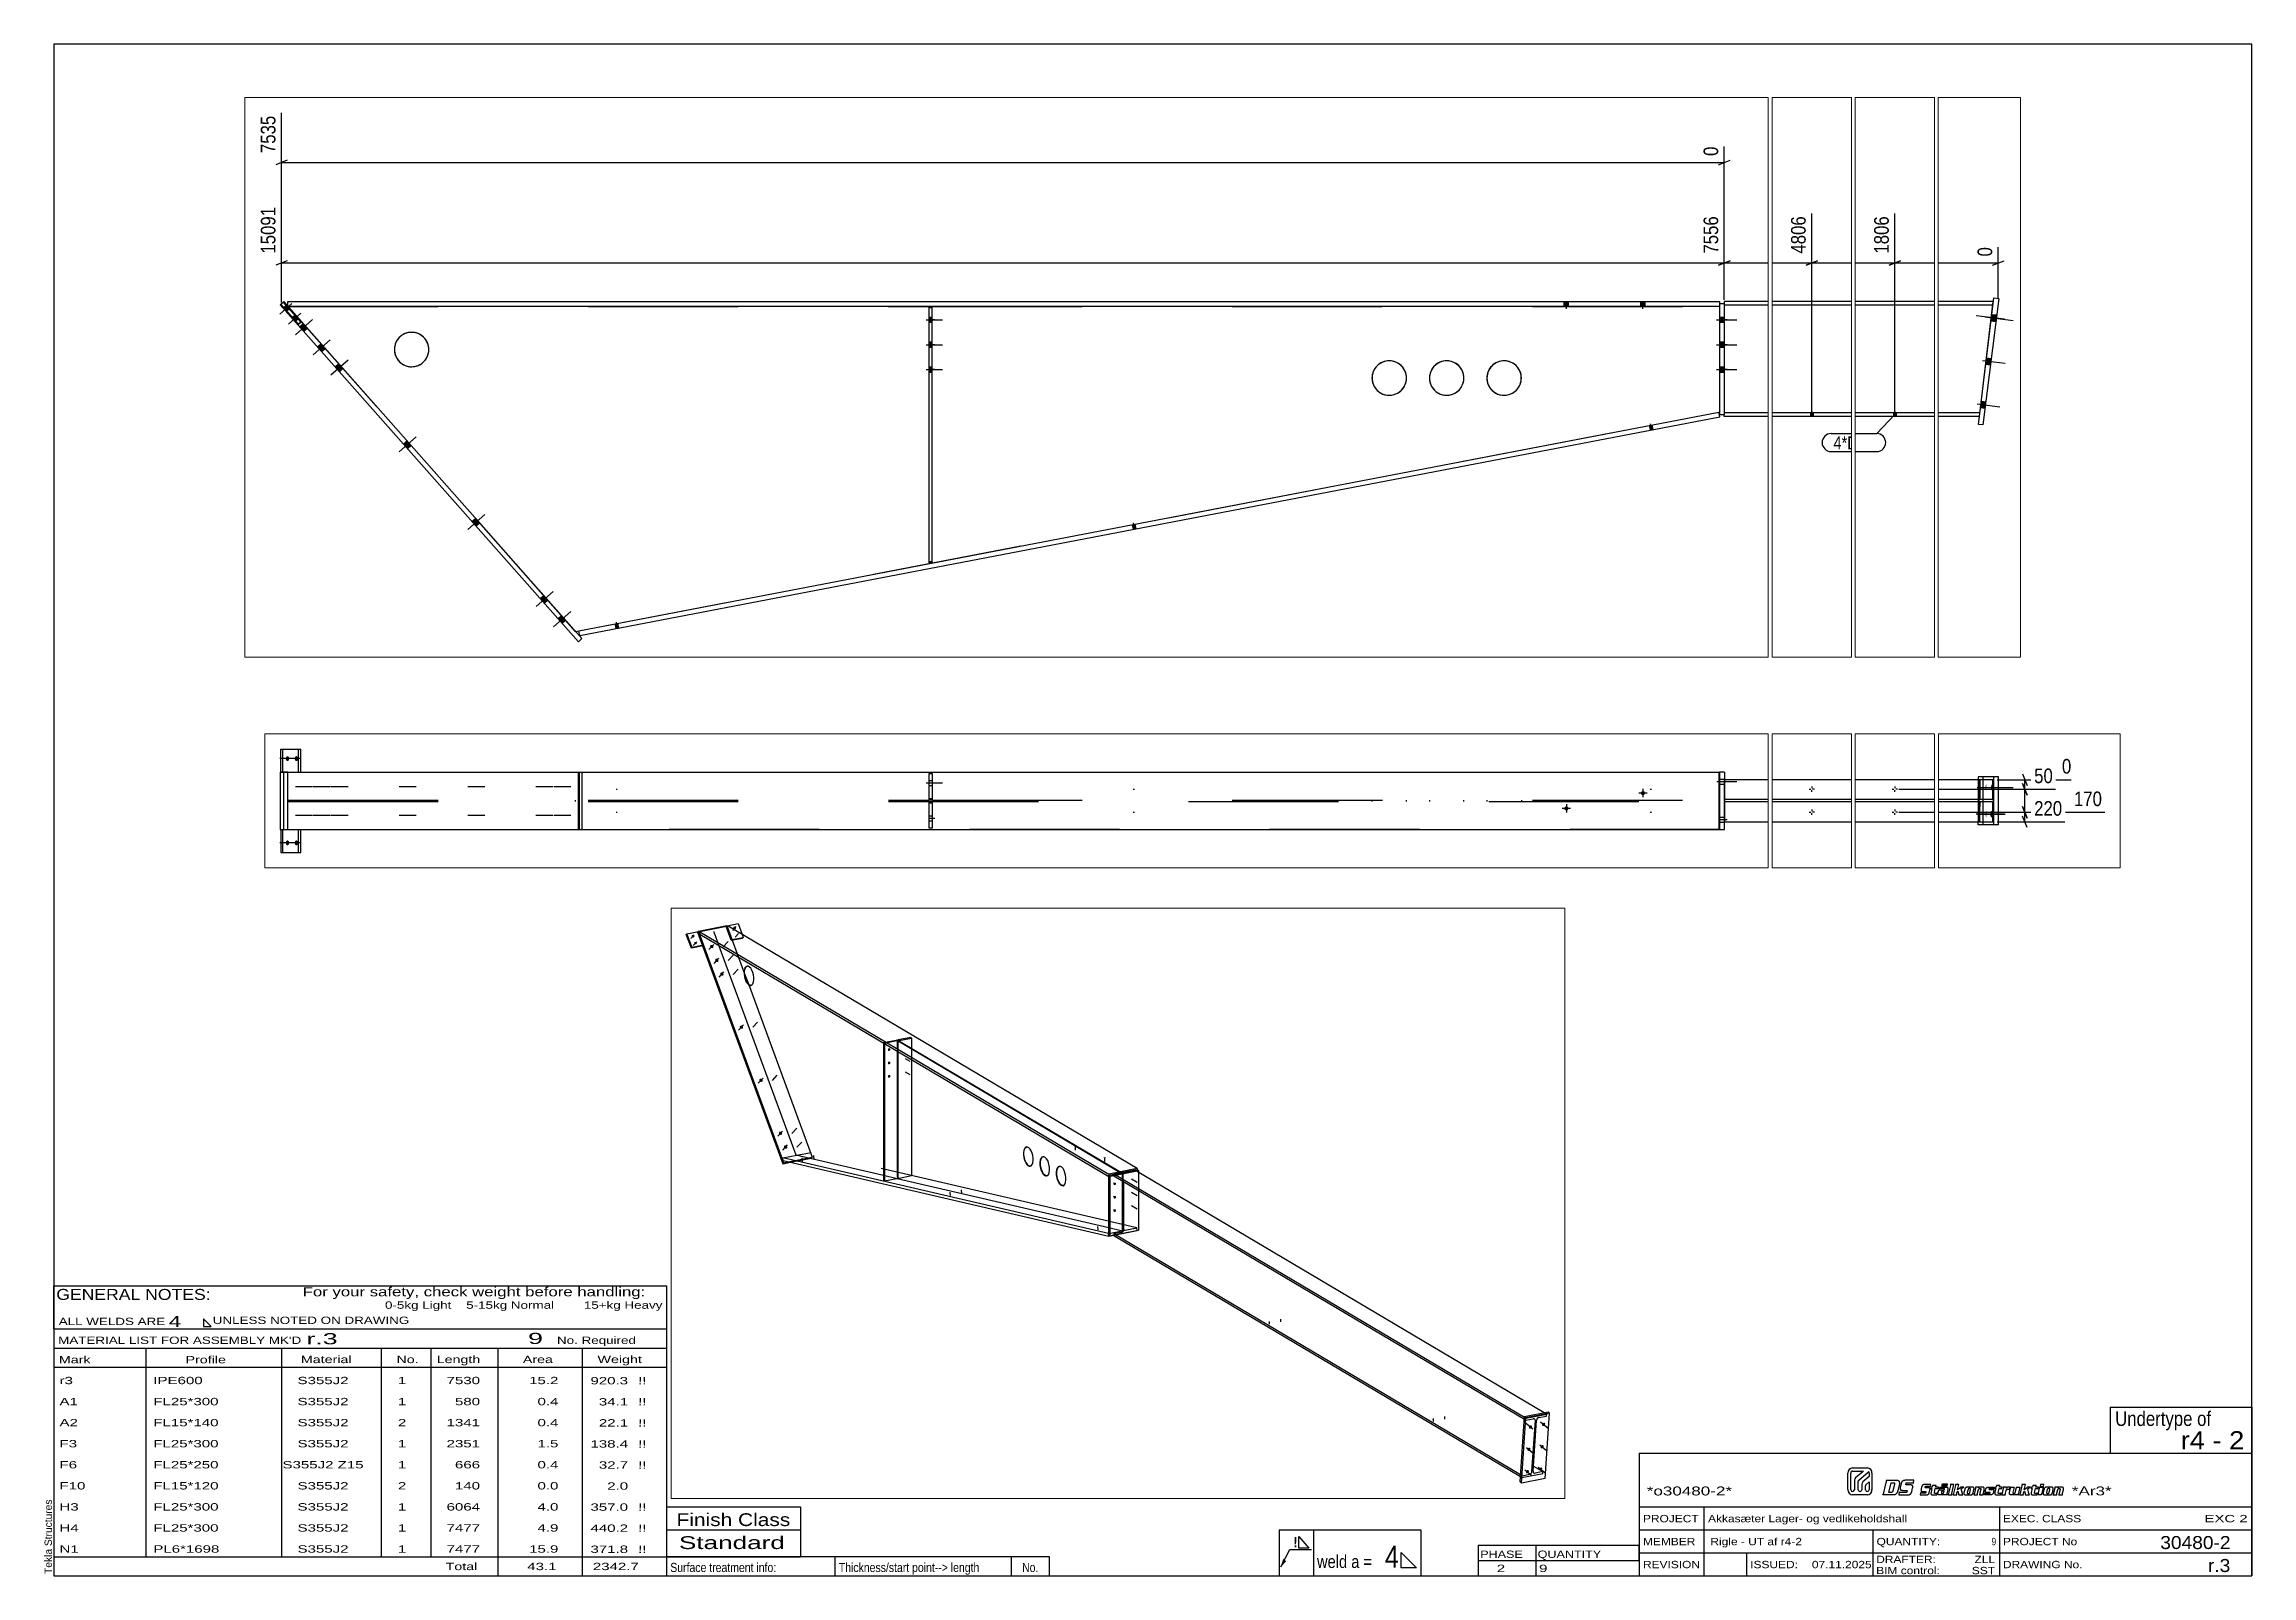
# Paper-space layout 'Layout1' of a CAD drawing. Header units: millimetres. Extents: x 2 to 579, y 5 to 405.
# The model-space entities are those that its viewports show. They can reach past a viewport. Long polylines and large blocks are cut down to what shows.
import ezdxf

# ---------------------------------------------------------------- set-up
doc = ezdxf.new("R2010")
doc.units = ezdxf.units.MM
doc.linetypes.add('DXK_LINE_DOT2', pattern=[3.9198, 1.9599, -1.9599])
for name, color, linetype in [('GRAPHICAL_OBJECTS', 7, 'Continuous'), ('MÅLSÆTNING', 7, 'Continuous'), ('STÅL', 7, 'Continuous'), ('TEKST', 7, 'Continuous')]:
    doc.layers.add(name, color=color, linetype=linetype)
doc.layers.add('Viewport layer', color=7, linetype='Continuous', plot=False)
doc.styles.add('Arial', font='ARIAL.TTF', dxfattribs={"height": 0.2})
doc.styles.add('Arial Narrow', font='ARIALN.TTF', dxfattribs={"height": 0.2})
doc.styles.add('Arial Narrow Bold', font='ARIALNB.TTF', dxfattribs={"height": 0.2})
doc.styles.add('Arial Rounded MT Bold', font='ARLRDBD.TTF', dxfattribs={"height": 0.2})
doc.styles.add('IDAutomationHC39M', font='IDAUTOMATIONHC39M.TTF', dxfattribs={"height": 0.2})

psp = doc.layouts.get("Layout1")

# ---------------------------------------------------------------- texts
at = {"layer": 'GRAPHICAL_OBJECTS', "color": 7}
for s, height, style, width, p in [('GENERAL NOTES:', 2.8633, 'Arial Narrow', 1.4, (5.65, 77.06)), ('ALL WELDS ARE', 1.9089, 'Arial Narrow', 1.6, (6.29, 70.5)), ('UNLESS NOTED ON DRAWING', 1.9089, 'Arial Narrow', 1.6, (46.52, 70.78)), ("MATERIAL LIST FOR ASSEMBLY MK'D", 1.9089, 'Arial Narrow', 1.6, (6.15, 65.56)), ('r.3', 2.912, 'Arial Rounded MT Bold', 1.794707, (70.97, 65.47)), ('9', 2.91, 'Arial Rounded MT Bold', 1.794707, (128.86, 65.56)), ('No. Required', 1.9089, 'Arial Narrow', 1.6, (136.41, 65.56)), ('Mark', 1.909, 'Arial Narrow', 1.7, (6.34, 60.5)), ('Profile', 1.909, 'Arial Narrow', 1.7, (39.41, 60.5)), ('Material', 1.909, 'Arial Narrow', 1.7, (69.54, 60.56)), ('No.', 1.909, 'Arial Narrow', 1.7, (94.5, 60.56)), ('Length', 1.909, 'Arial Narrow', 1.7, (105, 60.56)), ('Area', 1.909, 'Arial Narrow', 1.7, (127.5, 60.56)), ('Weight', 1.909, 'Arial Narrow', 1.7, (147, 60.56)), ('PHASE', 1.909, 'Arial Narrow', 1.5, (377.5, 9.69)), ('QUANTITY', 1.909, 'Arial Narrow', 1.5, (392.5, 9.69))]:
    psp.add_text(s, height=height, dxfattribs=dict(at, style=style, width=width)).set_placement(p)
at = {"layer": 'GRAPHICAL_OBJECTS', "color": 7, "linetype": 'Continuous'}
for s, height, style, width, p in [('For your safety, check weight before handling:  ', 2.3861, 'Arial Narrow', 1.6, (70, 78)), ('0-5kg Light    5-15kg Normal        15+kg Heavy', 1.9089, 'Arial Narrow', 1.6, (91.5, 74.75)), ('4', 2.86, 'Arial Narrow', 1.794707, (35, 70)), ('r3', 1.909, 'Arial Narrow', 1.794707, (6.5, 55.06)), ('IPE600', 1.909, 'Arial Narrow', 1.794707, (31, 55.06)), ('S355J2', 1.909, 'Arial Narrow', 1.794707, (68.66, 55.06)), ('1', 1.91, 'Arial Narrow', 1.794707, (94.86, 55.06)), ('7530', 1.909, 'Arial Narrow', 1.794707, (107.58, 55.06)), ('15.2', 1.909, 'Arial Narrow', 1.794707, (129.13, 55.06)), ('920.3', 1.909, 'Arial Narrow', 1.794707, (145.15, 55)), ('!!', 1.909, 'Arial Narrow', 1.794707, (157.6, 55)), ('A1', 1.909, 'Arial Narrow', 1.794707, (6.5, 49.56)), ('FL25*300', 1.909, 'Arial Narrow', 1.794707, (31, 49.56)), ('S355J2', 1.909, 'Arial Narrow', 1.794707, (68.66, 49.56)), ('1', 1.91, 'Arial Narrow', 1.794707, (94.86, 49.56)), ('580', 1.909, 'Arial Narrow', 1.794707, (109.77, 49.56)), ('0.4', 1.909, 'Arial Narrow', 1.794707, (131.32, 49.56)), ('34.1', 1.909, 'Arial Narrow', 1.794707, (147.34, 49.5)), ('!!', 1.909, 'Arial Narrow', 1.794707, (157.6, 49.5)), ('A2', 1.909, 'Arial Narrow', 1.794707, (6.5, 44.06)), ('F3', 1.909, 'Arial Narrow', 1.794707, (6.5, 38.56)), ('FL15*140', 1.909, 'Arial Narrow', 1.794707, (31, 44.06)), ('FL25*300', 1.909, 'Arial Narrow', 1.794707, (31, 38.56)), ('S355J2', 1.909, 'Arial Narrow', 1.794707, (68.66, 44.06)), ('S355J2', 1.909, 'Arial Narrow', 1.794707, (68.66, 38.56)), ('2', 1.91, 'Arial Narrow', 1.794707, (94.86, 44.06)), ('1', 1.91, 'Arial Narrow', 1.794707, (94.86, 38.56)), ('2351', 1.909, 'Arial Narrow', 1.794707, (107.58, 38.56)), ('1341', 1.909, 'Arial Narrow', 1.794707, (107.58, 44.06)), ('0.4', 1.909, 'Arial Narrow', 1.794707, (131.32, 44.06)), ('1.5', 1.909, 'Arial Narrow', 1.794707, (131.32, 38.56)), ('138.4', 1.909, 'Arial Narrow', 1.794707, (145.15, 38.5)), ('22.1', 1.909, 'Arial Narrow', 1.794707, (147.34, 44)), ('!!', 1.909, 'Arial Narrow', 1.794707, (157.6, 44)), ('!!', 1.909, 'Arial Narrow', 1.794707, (157.6, 38.5)), ('r4 - 2', 4.772, 'Arial Narrow', 1.3, (560.43, 38.01)), ('F6', 1.909, 'Arial Narrow', 1.794707, (6.5, 33.06)), ('FL25*250', 1.909, 'Arial Narrow', 1.794707, (31, 33.06)), ('S355J2 Z15', 1.909, 'Arial Narrow', 1.794707, (64.73, 33.06)), ('1', 1.91, 'Arial Narrow', 1.794707, (94.86, 33.06)), ('666', 1.909, 'Arial Narrow', 1.794707, (109.77, 33.06)), ('0.4', 1.909, 'Arial Narrow', 1.794707, (131.32, 33.06)), ('32.7', 1.909, 'Arial Narrow', 1.794707, (147.34, 33)), ('!!', 1.909, 'Arial Narrow', 1.794707, (157.6, 33)), ('F10', 1.909, 'Arial Narrow', 1.794707, (6.5, 27.56)), ('FL15*120', 1.909, 'Arial Narrow', 1.794707, (31, 27.56)), ('S355J2', 1.909, 'Arial Narrow', 1.794707, (68.66, 27.56)), ('2', 1.91, 'Arial Narrow', 1.794707, (94.86, 27.56)), ('140', 1.909, 'Arial Narrow', 1.794707, (109.77, 27.56)), ('0.0', 1.909, 'Arial Narrow', 1.794707, (131.32, 27.56)), ('2.0', 1.909, 'Arial Narrow', 1.794707, (149.53, 27.5)), ('H3', 1.909, 'Arial Narrow', 1.794707, (6.5, 22.06)), ('FL25*300', 1.909, 'Arial Narrow', 1.794707, (31, 22.06)), ('S355J2', 1.909, 'Arial Narrow', 1.794707, (68.66, 22.06)), ('1', 1.91, 'Arial Narrow', 1.794707, (94.86, 22.06)), ('6064', 1.909, 'Arial Narrow', 1.794707, (107.58, 22.06)), ('4.0', 1.909, 'Arial Narrow', 1.794707, (131.32, 22.06)), ('357.0', 1.909, 'Arial Narrow', 1.794707, (145.15, 22)), ('!!', 1.909, 'Arial Narrow', 1.794707, (157.6, 22)), ('*o30480-2*', 2.333, 'IDAutomationHC39M', 1.425378, (421, 26)), ('*Ar3*', 2.333, 'IDAutomationHC39M', 1.425378, (532, 26.01)), ('H4', 1.909, 'Arial Narrow', 1.794707, (6.5, 16.56)), ('FL25*300', 1.909, 'Arial Narrow', 1.794707, (31, 16.56)), ('S355J2', 1.909, 'Arial Narrow', 1.794707, (68.66, 16.56)), ('1', 1.91, 'Arial Narrow', 1.794707, (94.86, 16.56)), ('7477', 1.909, 'Arial Narrow', 1.794707, (107.58, 16.56)), ('4.9', 1.909, 'Arial Narrow', 1.794707, (131.32, 16.56)), ('440.2', 1.909, 'Arial Narrow', 1.794707, (145.15, 16.5)), ('!!', 1.909, 'Arial Narrow', 1.794707, (157.6, 16.5)), ('Finish Class', 3.3405, 'Arial Narrow', 1.425378, (167.62, 18)), ('PROJECT', 1.909, 'Arial Narrow', 1.425378, (420, 19)), ('Akkasæter Lager- og vedlikeholdshall', 1.9089, 'Arial Narrow', 1.425378, (437, 19)), ('EXEC. CLASS', 1.9089, 'Arial Narrow', 1.425378, (514, 19)), ('EXC 2', 1.909, 'Arial Narrow', 1.780292, (566.64, 19)), ('N1', 1.909, 'Arial Narrow', 1.794707, (6.5, 11.06)), ('PL6*1698', 1.909, 'Arial Narrow', 1.794707, (31, 11.06)), ('S355J2', 1.909, 'Arial Narrow', 1.794707, (68.66, 11.06)), ('1', 1.91, 'Arial Narrow', 1.794707, (94.86, 11.06)), ('7477', 1.909, 'Arial Narrow', 1.794707, (107.58, 11.06)), ('15.9', 1.909, 'Arial Narrow', 1.794707, (129.13, 11.06)), ('371.8', 1.909, 'Arial Narrow', 1.794707, (145.15, 11)), ('!!', 1.909, 'Arial Narrow', 1.794707, (157.6, 11)), ('Standard', 3.34, 'Arial Narrow', 1.780292, (168.26, 12)), ('MEMBER', 1.909, 'Arial Narrow', 1.425378, (420, 13)), ('Rigle - UT af r4-2', 1.9089, 'Arial Narrow', 1.42538, (437.61, 13)), ('QUANTITY:', 1.909, 'Arial Narrow', 1.425378, (481, 13)), ('PROJECT No', 1.909, 'Arial Narrow', 1.425378, (514, 13)), ('30480-2', 3.397, 'Arial Rounded MT Bold', 1.1, (555.09, 12)), ('Total', 1.909, 'Arial Narrow', 1.7, (107.33, 6.5)), ('43.1', 1.909, 'Arial Narrow', 1.794707, (128.64, 6.5)), ('2342.7', 1.909, 'Arial Narrow', 1.794707, (145.77, 6.5)), ('2', 1.91, 'Arial Narrow', 1.794707, (381.82, 6)), ('9', 1.91, 'Arial Narrow', 1.794707, (392.86, 6)), ('REVISION', 1.909, 'Arial Narrow', 1.425378, (420, 7)), ('ISSUED:', 1.909, 'Arial Narrow', 1.425378, (448, 7)), ('07.11.2025', 1.909, 'Arial Narrow', 1.425378, (464.11, 7)), ('DRAFTER:', 1.909, 'Arial Narrow', 1.425378, (480.91, 8.35)), ('BIM control:', 1.9089, 'Arial Narrow', 1.425378, (480.9, 5.44)), ('SST', 1.909, 'Arial Narrow', 1.425378, (505.88, 5.43)), ('ZLL', 1.909, 'Arial Narrow', 1.425378, (506.58, 8.35)), ('DRAWING No.', 1.9089, 'Arial Narrow', 1.425378, (514, 7)), ('r.3', 3.397, 'Arial Rounded MT Bold', 1.1, (567.54, 6))]:
    psp.add_text(s, height=height, dxfattribs=dict(at, style=style, width=width)).set_placement(p)
at = {"layer": 'GRAPHICAL_OBJECTS', "color": 7, "linetype": 'Continuous', "style": 'Arial Narrow'}
for s, height, p in [('Undertype of ', 3.8177, (543.31, 44.14)), ('4', 5.73, (352.61, 7.11)), ('9', 1.91, (511.03, 13)), ('Surface treatment info:', 2.3861, (166, 6)), ('Thickness/start point--> length', 2.3861, (210, 6)), ('weld a =', 3.34, (334.88, 7.06))]:
    psp.add_text(s, height=height, dxfattribs=at).set_placement(p)
at = {"layer": 'GRAPHICAL_OBJECTS', "color": 174, "linetype": 'Continuous', "style": 'Arial'}
psp.add_text('Tekla Structures', height=1.9102, rotation=90, dxfattribs=at).set_placement((4.5, 5.5))
at = {"layer": 'GRAPHICAL_OBJECTS', "color": 2, "linetype": 'Continuous', "style": 'Arial Narrow Bold', "width": 0.99921}
psp.add_text('!', height=2.73, dxfattribs=at).set_placement((328.73, 12.42))
at = {"layer": 'GRAPHICAL_OBJECTS', "color": 7, "style": 'Arial Narrow'}
psp.add_text('No.', height=2.386, dxfattribs=at).set_placement((257.87, 6))

msp = doc.modelspace()

# ---------------------------------------------------------------- hatches: boundary and pattern name
at = {"layer": 'STÅL', "linetype": 'Continuous'}
for color, points in [(96, [(574, 5206), (572, 5208), (571, 5210), (570, 5212), (570, 5215), (570, 5217), (570, 5220), (571, 5222), (573, 5223), (575, 5225), (577, 5225), (579, 5226), (582, 5225), (584, 5224), (587, 5223), (589, 5222), (591, 5220), (592, 5217), (593, 5215), (594, 5212), (594, 5210), (593, 5208), (592, 5206), (590, 5204), (588, 5203), (586, 5202), (584, 5202), (581, 5202), (579, 5203), (576, 5204)]), (96, [(193, 5130), (191, 5132), (190, 5135), (189, 5137), (188, 5140), (189, 5142), (189, 5144), (190, 5146), (192, 5148), (194, 5149), (196, 5150), (198, 5150), (201, 5150), (203, 5149), (206, 5148), (208, 5146), (210, 5144), (211, 5142), (212, 5140), (213, 5137), (212, 5135), (212, 5132), (211, 5130), (209, 5129), (207, 5127), (205, 5127), (203, 5126), (200, 5127), (198, 5128), (195, 5129)]), (96, [(216, 5067), (214, 5069), (213, 5072), (212, 5074), (212, 5077), (212, 5079), (212, 5081), (213, 5083), (215, 5085), (217, 5086), (219, 5087), (222, 5087), (224, 5087), (227, 5086), (229, 5085), (231, 5083), (233, 5081), (234, 5079), (235, 5077), (236, 5074), (236, 5072), (235, 5069), (234, 5067), (232, 5066), (230, 5064), (228, 5064), (226, 5063), (223, 5064), (221, 5065), (218, 5066)]), (96, [(363, 5034), (361, 5036), (359, 5039), (358, 5042), (357, 5046), (357, 5049), (358, 5052), (360, 5054), (362, 5056), (364, 5058), (367, 5059), (370, 5059), (373, 5059), (376, 5058), (379, 5056), (382, 5054), (384, 5051), (386, 5049), (387, 5045), (388, 5042), (388, 5039), (387, 5036), (386, 5034), (384, 5032), (381, 5030), (378, 5029), (375, 5029), (372, 5029), (369, 5030), (366, 5032)]), (96, [(410, 4908), (407, 4910), (405, 4913), (404, 4916), (404, 4920), (404, 4923), (405, 4926), (406, 4928), (408, 4930), (410, 4932), (413, 4933), (416, 4933), (420, 4933), (423, 4932), (426, 4930), (428, 4928), (431, 4925), (432, 4923), (434, 4919), (434, 4916), (434, 4913), (433, 4910), (432, 4908), (430, 4906), (428, 4904), (425, 4903), (422, 4903), (418, 4903), (415, 4904), (412, 4906)]), (96, [(456, 4782), (454, 4784), (452, 4787), (451, 4790), (450, 4794), (450, 4797), (451, 4800), (452, 4802), (454, 4804), (457, 4806), (460, 4807), (463, 4807), (466, 4807), (469, 4806), (472, 4804), (475, 4802), (477, 4799), (479, 4797), (480, 4793), (481, 4790), (481, 4787), (480, 4784), (478, 4782), (476, 4780), (474, 4778), (471, 4777), (468, 4777), (465, 4777), (462, 4778), (459, 4780)]), (96, [(634, 4298), (632, 4300), (630, 4303), (629, 4306), (628, 4309), (628, 4312), (629, 4315), (631, 4318), (633, 4320), (635, 4322), (638, 4322), (641, 4323), (644, 4322), (647, 4321), (650, 4320), (653, 4318), (655, 4315), (657, 4312), (658, 4309), (659, 4306), (659, 4303), (658, 4300), (657, 4298), (655, 4295), (652, 4294), (649, 4293), (646, 4293), (643, 4293), (640, 4294), (637, 4295)]), (96, [(1985, 4107), (1986, 4109), (1988, 4111), (1990, 4113), (1993, 4114), (1995, 4114), (1997, 4114), (1999, 4113), (2001, 4112), (2003, 4111), (2004, 4109), (2005, 4106), (2005, 4104), (2005, 4101), (2004, 4099), (2003, 4096), (2001, 4094), (1999, 4092), (1997, 4091), (1995, 4090), (1993, 4089), (1990, 4089), (1988, 4090), (1986, 4091), (1985, 4093), (1983, 4095), (1983, 4097), (1982, 4099), (1983, 4102), (1983, 4105)]), (96, [(1985, 3985), (1986, 3987), (1988, 3989), (1990, 3990), (1993, 3991), (1995, 3992), (1997, 3992), (1999, 3991), (2001, 3990), (2003, 3988), (2004, 3986), (2005, 3984), (2005, 3982), (2005, 3979), (2004, 3977), (2003, 3974), (2001, 3972), (1999, 3970), (1997, 3969), (1995, 3968), (1993, 3967), (1990, 3967), (1988, 3968), (1986, 3969), (1985, 3971), (1983, 3972), (1983, 3975), (1982, 3977), (1983, 3980), (1983, 3982)]), (96, [(813, 3812), (811, 3814), (809, 3817), (808, 3820), (807, 3823), (807, 3826), (808, 3829), (810, 3832), (812, 3834), (814, 3835), (817, 3836), (820, 3837), (823, 3836), (826, 3835), (829, 3834), (832, 3832), (834, 3829), (836, 3826), (837, 3823), (838, 3820), (838, 3817), (837, 3814), (835, 3812), (834, 3809), (831, 3808), (828, 3807), (825, 3807), (822, 3807), (819, 3808), (816, 3809)]), (96, [(1985, 3863), (1986, 3865), (1988, 3867), (1990, 3868), (1993, 3869), (1995, 3870), (1997, 3870), (1999, 3869), (2001, 3868), (2003, 3866), (2004, 3864), (2005, 3862), (2005, 3860), (2005, 3857), (2004, 3854), (2003, 3852), (2001, 3850), (1999, 3848), (1997, 3846), (1995, 3845), (1993, 3845), (1990, 3845), (1988, 3846), (1986, 3847), (1985, 3848), (1983, 3850), (1983, 3853), (1982, 3855), (1983, 3858), (1983, 3860)]), (96, [(991, 3327), (989, 3330), (987, 3333), (986, 3336), (985, 3339), (986, 3342), (986, 3345), (988, 3348), (990, 3350), (992, 3351), (995, 3352), (998, 3353), (1001, 3352), (1004, 3351), (1007, 3350), (1010, 3348), (1012, 3345), (1014, 3342), (1015, 3339), (1016, 3336), (1016, 3333), (1015, 3330), (1014, 3327), (1012, 3325), (1009, 3324), (1006, 3323), (1003, 3322), (1000, 3323), (997, 3324), (994, 3325)]), (96, [(1038, 3201), (1035, 3204), (1034, 3207), (1032, 3210), (1032, 3213), (1032, 3216), (1033, 3219), (1034, 3222), (1036, 3224), (1039, 3225), (1041, 3226), (1044, 3227), (1048, 3226), (1051, 3225), (1054, 3224), (1057, 3222), (1059, 3219), (1061, 3216), (1062, 3213), (1062, 3210), (1062, 3207), (1062, 3204), (1060, 3201), (1058, 3199), (1056, 3198), (1053, 3197), (1050, 3196), (1047, 3197), (1043, 3198), (1040, 3199)]), (96, [(3696, 3215), (3694, 3215), (3692, 3215), (3690, 3216), (3688, 3216), (3687, 3217), (3686, 3217), (3685, 3218), (3685, 3219), (3686, 3220), (3687, 3221), (3688, 3221), (3690, 3222), (3692, 3222), (3694, 3222), (3696, 3222), (3698, 3222), (3701, 3222), (3703, 3222), (3704, 3221), (3706, 3221), (3707, 3220), (3707, 3219), (3707, 3218), (3707, 3217), (3706, 3217), (3704, 3216), (3703, 3216), (3701, 3215), (3698, 3215)]), (96, [(3965, 3110), (3963, 3110), (3961, 3110), (3959, 3111), (3957, 3111), (3956, 3112), (3955, 3113), (3955, 3113), (3955, 3114), (3955, 3115), (3956, 3116), (3957, 3116), (3959, 3117), (3961, 3117), (3963, 3118), (3965, 3118), (3968, 3118), (3970, 3117), (3972, 3117), (3974, 3116), (3975, 3116), (3976, 3115), (3976, 3114), (3976, 3113), (3976, 3113), (3975, 3112), (3974, 3111), (3972, 3111), (3970, 3110), (3968, 3110)]), (96, [(1198, 3103), (1196, 3103), (1195, 3103), (1194, 3103), (1193, 3103), (1192, 3103), (1191, 3103), (1191, 3104), (1191, 3104), (1191, 3104), (1192, 3105), (1193, 3105), (1194, 3105), (1195, 3105), (1196, 3106), (1198, 3106), (1199, 3106), (1201, 3106), (1202, 3106), (1203, 3106), (1204, 3106), (1204, 3106), (1205, 3105), (1205, 3105), (1204, 3105), (1204, 3104), (1203, 3104), (1202, 3104), (1201, 3104), (1199, 3103)]), (96, [(4047, 2880), (4049, 2883), (4051, 2884), (4053, 2886), (4055, 2887), (4058, 2887), (4060, 2887), (4062, 2887), (4064, 2885), (4066, 2884), (4067, 2882), (4067, 2880), (4068, 2877), (4067, 2875), (4067, 2872), (4066, 2870), (4064, 2867), (4062, 2865), (4060, 2864), (4058, 2863), (4055, 2863), (4053, 2863), (4051, 2863), (4049, 2864), (4047, 2866), (4046, 2868), (4045, 2870), (4045, 2873), (4045, 2875), (4046, 2878)]), (96, [(2548, 2790), (2547, 2790), (2545, 2790), (2544, 2790), (2543, 2790), (2542, 2790), (2542, 2790), (2541, 2790), (2541, 2791), (2542, 2791), (2542, 2791), (2543, 2792), (2544, 2792), (2545, 2792), (2547, 2792), (2548, 2793), (2550, 2793), (2551, 2793), (2552, 2793), (2553, 2793), (2554, 2792), (2555, 2792), (2555, 2792), (2555, 2792), (2555, 2792), (2554, 2791), (2553, 2791), (2552, 2791), (2551, 2790), (2550, 2790)]), (96, [(4047, 2758), (4049, 2760), (4051, 2762), (4053, 2764), (4055, 2765), (4058, 2765), (4060, 2765), (4062, 2764), (4064, 2763), (4066, 2762), (4067, 2760), (4067, 2757), (4068, 2755), (4067, 2752), (4067, 2750), (4066, 2747), (4064, 2745), (4062, 2743), (4060, 2742), (4058, 2741), (4055, 2740), (4053, 2740), (4051, 2741), (4049, 2742), (4047, 2744), (4046, 2746), (4045, 2748), (4045, 2751), (4045, 2753), (4046, 2756)]), (96, [(4047, 2636), (4049, 2638), (4051, 2640), (4053, 2642), (4055, 2643), (4058, 2643), (4060, 2643), (4062, 2642), (4064, 2641), (4066, 2640), (4067, 2638), (4067, 2635), (4068, 2633), (4067, 2630), (4067, 2628), (4066, 2625), (4064, 2623), (4062, 2621), (4060, 2620), (4058, 2619), (4055, 2618), (4053, 2618), (4051, 2619), (4049, 2620), (4047, 2622), (4046, 2624), (4045, 2626), (4045, 2628), (4045, 2631), (4046, 2634)]), (96, [(3899, 2477), (3897, 2477), (3896, 2477), (3895, 2477), (3893, 2477), (3893, 2477), (3892, 2477), (3892, 2477), (3892, 2478), (3892, 2478), (3892, 2478), (3893, 2478), (3894, 2479), (3896, 2479), (3897, 2479), (3898, 2479), (3900, 2479), (3901, 2479), (3903, 2479), (3904, 2479), (3905, 2479), (3905, 2479), (3906, 2479), (3906, 2479), (3905, 2478), (3905, 2478), (3904, 2478), (3903, 2477), (3902, 2477), (3900, 2477)]), (96, [(29357, 1857), (29335, 1857), (29335, 1832), (29357, 1832)]), (96, [(29757, 1857), (29735, 1857), (29735, 1832), (29757, 1832)]), (96, [(22647, 1827), (22664, 1808), (22675, 1818), (22658, 1837)]), (96, [(22675, 1818), (22658, 1837), (22647, 1827), (22664, 1808)]), (96, [(22693, 1775), (22711, 1756), (22722, 1765), (22705, 1785)]), (96, [(22722, 1765), (22705, 1785), (22693, 1775), (22711, 1756)]), (96, [(22730, 1726), (22752, 1701), (22771, 1718), (22749, 1742)]), (96, [(22730, 1726), (22752, 1701), (22771, 1718), (22749, 1742)]), (96, [(26033, 1749), (26033, 1775), (26018, 1775), (26018, 1749)]), (96, [(30146, 1775), (30146, 1749), (30171, 1749), (30171, 1775)]), (96, [(37714, 1754), (37718, 1786), (37693, 1789), (37689, 1757)]), (96, [(37714, 1754), (37718, 1786), (37693, 1789), (37689, 1757)]), (96, [(22823, 1621), (22845, 1596), (22864, 1613), (22842, 1638)]), (96, [(22823, 1621), (22845, 1596), (22864, 1613), (22842, 1638)]), (96, [(26033, 1619), (26033, 1645), (26018, 1645), (26018, 1619)]), (96, [(30146, 1645), (30146, 1619), (30171, 1619), (30171, 1645)]), (4, [(5466, 1608), (5465, 1608), (5463, 1608), (5462, 1609), (5461, 1609), (5460, 1609), (5459, 1610), (5459, 1610), (5459, 1611), (5459, 1611), (5460, 1612), (5461, 1612), (5462, 1612), (5463, 1613), (5465, 1613), (5466, 1613), (5468, 1613), (5469, 1613), (5470, 1612), (5471, 1612), (5472, 1612), (5473, 1611), (5473, 1611), (5473, 1610), (5473, 1610), (5472, 1609), (5471, 1609), (5470, 1609), (5469, 1608), (5468, 1608)]), (96, [(22916, 1516), (22938, 1491), (22956, 1508), (22934, 1533)]), (96, [(22916, 1516), (22938, 1491), (22956, 1508), (22934, 1533)]), (96, [(26033, 1489), (26033, 1515), (26018, 1515), (26018, 1489)]), (96, [(30146, 1515), (30146, 1489), (30171, 1489), (30171, 1515)]), (96, [(37665, 1563), (37661, 1530), (37686, 1527), (37690, 1560)]), (96, [(37665, 1563), (37661, 1530), (37686, 1527), (37690, 1560)]), (4, [(32914, 1257), (32928, 1257), (32928, 1276), (32914, 1276)]), (4, [(32914, 1257), (32928, 1257), (32928, 1276), (32914, 1276)]), (4, [(35914, 1257), (35928, 1257), (35928, 1276), (35914, 1276)]), (4, [(35914, 1257), (35928, 1257), (35928, 1276), (35914, 1276)]), (96, [(37637, 1337), (37633, 1304), (37658, 1301), (37662, 1334)]), (96, [(37637, 1337), (37633, 1304), (37658, 1301), (37662, 1334)]), (96, [(29784, 1186), (29797, 1188), (29793, 1213), (29779, 1210)]), (96, [(29784, 1186), (29797, 1188), (29793, 1213), (29779, 1210)]), (96, [(23272, 1113), (23294, 1088), (23313, 1105), (23291, 1130)]), (96, [(23272, 1113), (23294, 1088), (23313, 1105), (23291, 1130)]), (4, [(6966, 720), (6965, 720), (6963, 720), (6962, 720), (6961, 720), (6960, 721), (6959, 721), (6959, 722), (6959, 722), (6959, 723), (6960, 723), (6961, 724), (6962, 724), (6963, 724), (6965, 724), (6966, 724), (6968, 724), (6969, 724), (6970, 724), (6971, 724), (6972, 723), (6973, 723), (6973, 722), (6973, 722), (6973, 721), (6972, 721), (6971, 720), (6970, 720), (6969, 720), (6968, 720)]), (96, [(23630, 709), (23652, 684), (23671, 701), (23649, 725)]), (96, [(23630, 709), (23652, 684), (23671, 701), (23649, 725)]), (96, [(27083, 668), (27097, 670), (27092, 695), (27078, 692)]), (96, [(27083, 668), (27097, 670), (27092, 695), (27078, 692)]), (96, [(7845, 660), (7847, 663), (7850, 665), (7853, 666), (7856, 667), (7859, 667), (7862, 667), (7864, 666), (7866, 664), (7868, 662), (7869, 659), (7869, 656), (7869, 653), (7868, 650), (7867, 647), (7865, 644), (7862, 642), (7860, 640), (7857, 638), (7854, 638), (7851, 637), (7848, 638), (7845, 639), (7843, 641), (7842, 643), (7841, 645), (7841, 648), (7841, 651), (7842, 655), (7843, 658)]), (96, [(7966, 684), (7969, 687), (7971, 689), (7974, 690), (7977, 691), (7980, 691), (7983, 691), (7986, 690), (7988, 688), (7989, 686), (7990, 683), (7990, 680), (7990, 677), (7989, 674), (7988, 671), (7986, 668), (7983, 666), (7981, 664), (7978, 662), (7975, 661), (7972, 661), (7969, 662), (7967, 663), (7965, 665), (7963, 667), (7962, 669), (7962, 672), (7962, 675), (7963, 678), (7964, 682)]), (96, [(52702, 570), (52702, 573), (52703, 575), (52704, 578), (52705, 580), (52706, 581), (52708, 582), (52710, 583), (52712, 583), (52713, 582), (52715, 581), (52716, 580), (52718, 578), (52719, 575), (52719, 573), (52719, 570), (52719, 567), (52719, 565), (52718, 562), (52716, 560), (52715, 559), (52713, 558), (52712, 557), (52710, 557), (52708, 558), (52706, 559), (52705, 560), (52704, 562), (52703, 565), (52702, 567)]), (96, [(52748, 570), (52749, 573), (52749, 575), (52750, 578), (52751, 580), (52753, 581), (52754, 582), (52756, 583), (52758, 583), (52760, 582), (52761, 581), (52763, 580), (52764, 578), (52765, 575), (52765, 573), (52766, 570), (52765, 567), (52765, 565), (52764, 562), (52763, 560), (52761, 559), (52760, 558), (52758, 557), (52756, 557), (52754, 558), (52753, 559), (52751, 560), (52750, 562), (52749, 565), (52749, 567)]), (96, [(7831, 456), (7834, 458), (7836, 460), (7839, 462), (7842, 463), (7845, 463), (7848, 463), (7850, 461), (7852, 460), (7854, 458), (7855, 455), (7855, 452), (7855, 449), (7854, 446), (7853, 443), (7851, 440), (7848, 437), (7846, 435), (7843, 434), (7840, 433), (7837, 433), (7834, 433), (7832, 434), (7830, 436), (7828, 438), (7827, 441), (7827, 444), (7827, 447), (7828, 450), (7829, 453)]), (96, [(7952, 480), (7955, 482), (7958, 484), (7960, 486), (7963, 487), (7966, 487), (7969, 487), (7972, 485), (7974, 484), (7975, 482), (7976, 479), (7977, 476), (7976, 473), (7975, 470), (7974, 467), (7972, 464), (7970, 461), (7967, 459), (7964, 458), (7961, 457), (7958, 457), (7955, 457), (7953, 458), (7951, 460), (7949, 462), (7948, 465), (7948, 468), (7948, 471), (7949, 474), (7950, 477)]), (96, [(59801, 390, -1), (59779, 390, -1)]), (96, [(67709, 420), (67709, 417), (67709, 413), (67709, 410), (67708, 408), (67708, 406), (67708, 404), (67707, 404), (67707, 404), (67706, 404), (67706, 406), (67706, 408), (67705, 410), (67705, 413), (67705, 417), (67705, 420), (67705, 423), (67705, 427), (67705, 430), (67706, 432), (67706, 434), (67706, 436), (67707, 436), (67707, 436), (67708, 436), (67708, 434), (67708, 432), (67709, 430), (67709, 427), (67709, 423)]), (96, [(67737, 420), (67737, 417), (67737, 413), (67736, 410), (67736, 408), (67736, 406), (67735, 404), (67735, 404), (67735, 404), (67734, 404), (67734, 406), (67733, 408), (67733, 410), (67733, 413), (67733, 417), (67733, 420), (67733, 423), (67733, 427), (67733, 430), (67733, 432), (67734, 434), (67734, 436), (67735, 436), (67735, 436), (67735, 436), (67736, 434), (67736, 432), (67736, 430), (67737, 427), (67737, 423)]), (96, [(7817, 252), (7820, 254), (7822, 256), (7825, 258), (7828, 258), (7831, 259), (7834, 258), (7836, 257), (7839, 255), (7840, 253), (7841, 251), (7841, 248), (7841, 245), (7840, 241), (7839, 238), (7837, 236), (7834, 233), (7832, 231), (7829, 230), (7826, 229), (7823, 228), (7820, 229), (7818, 230), (7816, 232), (7814, 234), (7813, 237), (7813, 239), (7813, 243), (7814, 246), (7815, 249)]), (96, [(7939, 276), (7941, 278), (7944, 280), (7947, 281), (7950, 282), (7953, 283), (7955, 282), (7958, 281), (7960, 279), (7961, 277), (7962, 275), (7963, 272), (7962, 268), (7962, 265), (7960, 262), (7958, 259), (7956, 257), (7953, 255), (7950, 254), (7947, 253), (7944, 252), (7941, 253), (7939, 254), (7937, 256), (7935, 258), (7934, 260), (7934, 263), (7934, 266), (7935, 270), (7937, 273)]), (96, [(23987, 306), (24008, 281), (24027, 298), (24005, 322)]), (96, [(23987, 306), (24008, 281), (24027, 298), (24005, 322)]), (96, [(59401, 310, -1), (59379, 310, -1)]), (96, [(67709, 280), (67709, 277), (67709, 273), (67709, 270), (67708, 268), (67708, 266), (67708, 264), (67707, 264), (67707, 264), (67706, 264), (67706, 266), (67706, 268), (67705, 270), (67705, 273), (67705, 277), (67705, 280), (67705, 283), (67705, 287), (67705, 290), (67706, 292), (67706, 294), (67706, 296), (67707, 296), (67707, 296), (67708, 296), (67708, 294), (67708, 292), (67709, 290), (67709, 287), (67709, 283)]), (96, [(67741, 280), (67741, 277), (67741, 273), (67740, 270), (67739, 268), (67738, 266), (67737, 264), (67735, 264), (67734, 264), (67733, 264), (67731, 266), (67730, 268), (67730, 270), (67729, 273), (67728, 277), (67728, 280), (67728, 283), (67729, 287), (67730, 290), (67730, 292), (67731, 294), (67733, 296), (67734, 296), (67735, 296), (67737, 296), (67738, 294), (67739, 292), (67740, 290), (67741, 287), (67741, 283)]), (96, [(24079, 201), (24101, 176), (24120, 193), (24098, 218)]), (96, [(24079, 201), (24101, 176), (24120, 193), (24098, 218)]), (96, [(24382, 150), (24396, 152), (24391, 177), (24377, 174)]), (96, [(24382, 150), (24396, 152), (24391, 177), (24377, 174)]), (96, [(52702, 130), (52702, 133), (52703, 135), (52704, 138), (52705, 140), (52706, 141), (52708, 142), (52710, 143), (52712, 143), (52713, 142), (52715, 141), (52716, 140), (52718, 138), (52719, 135), (52719, 133), (52719, 130), (52719, 127), (52719, 125), (52718, 122), (52716, 120), (52715, 119), (52713, 118), (52712, 117), (52710, 117), (52708, 118), (52706, 119), (52705, 120), (52704, 122), (52703, 125), (52702, 127)]), (96, [(52748, 130), (52749, 133), (52749, 135), (52750, 138), (52751, 140), (52753, 141), (52754, 142), (52756, 143), (52758, 143), (52760, 142), (52761, 141), (52763, 140), (52764, 138), (52765, 135), (52765, 133), (52766, 130), (52765, 127), (52765, 125), (52764, 122), (52763, 120), (52761, 119), (52760, 118), (52758, 117), (52756, 117), (52754, 118), (52753, 119), (52751, 120), (52750, 122), (52749, 125), (52749, 127)])]:
    msp.add_hatch(color=color, dxfattribs=at).paths.add_polyline_path(points)

# ---------------------------------------------------------------- linework, layer by layer
at = {"layer": 'MÅLSÆTNING', "color": 7, "linetype": 'Continuous'}
for p, q in [((22636, 1852), (22636, 2843)), ((30171, 1877), (30171, 2667)), ((22666, 2596), (22606, 2572)), ((22636, 2584), (30171, 2584)), ((30141, 2572), (30201, 2596)), ((22636, 1852), (22636, 2366)), ((30171, 1867), (30171, 2317)), ((30171, 1867), (30171, 2317)), ((32921, 1277), (32921, 2317)), ((32921, 1277), (32921, 2317)), ((35921, 1277), (35921, 2317)), ((37727, 1877), (37727, 2142)), ((22666, 2071), (22606, 2047)), ((22636, 2059), (30171, 2059)), ((30201, 2071), (30141, 2047)), ((30141, 2047), (30201, 2071)), ((30171, 2059), (32921, 2059)), ((32951, 2071), (32891, 2047)), ((32891, 2047), (32951, 2071)), ((32921, 2059), (35921, 2059)), ((35891, 2047), (35951, 2071)), ((37697, 2047), (37757, 2071)), ((67897, 490), (67921, 430)), ((65985, 410), (68070, 410)), ((65985, 410), (68070, 410)), ((67765, 460), (68152, 460)), ((67921, 380), (67897, 440)), ((67897, 440), (67921, 380)), ((67909, 410), (67909, 460)), ((67909, 290), (67909, 410)), ((65985, 290), (68327, 290)), ((65985, 290), (68327, 290)), ((67765, 240), (68119, 240)), ((67921, 260), (67897, 320)), ((67897, 320), (67921, 260)), ((67921, 210), (67897, 270)), ((67909, 240), (67909, 290))]:
    msp.add_line(p, q, dxfattribs=at)
at = {"layer": 'STÅL', "color": 2, "linetype": 'Continuous'}
for p, q in [((251, 5184), (511, 5235)), ((522, 5229), (262, 5178)), ((511, 5235), (514, 5227)), ((512, 5234), (613, 5254)), ((4260, 3014), (522, 5229)), ((613, 5254), (650, 5153)), ((140, 5155), (146, 5161)), ((186, 5029), (140, 5155)), ((146, 5161), (250, 5182)), ((192, 5035), (146, 5161)), ((249, 5182), (251, 5184)), ((250, 5182), (296, 5056)), ((1030, 3068), (251, 5184)), ((262, 5178), (4001, 2963)), ((262, 5178), (262, 5154)), ((4001, 2940), (262, 5154)), ((290, 5050), (186, 5029)), ((186, 5029), (192, 5035)), ((296, 5056), (192, 5035)), ((288, 5049), (1021, 3058)), ((290, 5050), (296, 5056)), ((437, 5051), (1141, 3139)), ((676, 4849), (671, 4833)), ((685, 4860), (676, 4849)), ((676, 4834), (682, 4850)), ((682, 4850), (690, 4861)), ((695, 4865), (685, 4860)), ((690, 4861), (698, 4865)), ((706, 4864), (695, 4865)), ((718, 4857), (706, 4864)), ((729, 4845), (718, 4857)), ((739, 4828), (729, 4845)), ((671, 4833), (668, 4813)), ((668, 4813), (668, 4791)), ((668, 4791), (671, 4768)), ((671, 4768), (677, 4745)), ((673, 4814), (676, 4834)), ((673, 4792), (673, 4814)), ((673, 4796), (708, 4702)), ((676, 4769), (673, 4792)), ((682, 4746), (676, 4769)), ((677, 4745), (685, 4725)), ((690, 4726), (682, 4746)), ((748, 4808), (739, 4828)), ((754, 4785), (748, 4808)), ((757, 4762), (754, 4785)), ((754, 4720), (757, 4740)), ((757, 4740), (757, 4762)), ((685, 4725), (696, 4708)), ((701, 4709), (690, 4726)), ((696, 4708), (707, 4696)), ((712, 4697), (701, 4709)), ((707, 4696), (719, 4689)), ((724, 4690), (712, 4697)), ((719, 4689), (730, 4688)), ((732, 4689), (724, 4690)), ((730, 4688), (740, 4693)), ((740, 4693), (748, 4704)), ((748, 4704), (754, 4720)), ((1943, 4159), (1943, 2903)), ((1950, 4154), (1950, 2899)), ((2072, 4082), (2072, 2931)), ((1022, 3112), (1149, 3137)), ((1141, 3139), (1943, 2953)), ((3224, 3180), (3221, 3161)), ((3221, 3161), (3221, 3139)), ((3221, 3139), (3224, 3116)), ((3230, 3196), (3224, 3180)), ((3224, 3116), (3230, 3093)), ((3226, 3162), (3229, 3181)), ((3226, 3140), (3226, 3162)), ((3230, 3117), (3226, 3140)), ((3229, 3181), (3235, 3197)), ((3238, 3207), (3230, 3196)), ((3235, 3094), (3230, 3117)), ((3235, 3197), (3243, 3208)), ((3248, 3212), (3238, 3207)), ((3243, 3208), (3251, 3212)), ((3259, 3211), (3248, 3212)), ((3271, 3205), (3259, 3211)), ((3283, 3192), (3271, 3205)), ((3293, 3176), (3283, 3192)), ((3301, 3155), (3293, 3176)), ((3307, 3133), (3301, 3155)), ((3310, 3109), (3307, 3133)), ((3388, 3118), (3380, 3107)), ((3385, 3108), (3393, 3119)), ((3398, 3123), (3388, 3118)), ((3393, 3119), (3401, 3123)), ((3409, 3123), (3398, 3123)), ((3421, 3116), (3409, 3123)), ((3433, 3104), (3421, 3116)), ((1021, 3058), (1091, 3072)), ((1021, 3058), (1030, 3068)), ((3999, 2421), (1022, 3112)), ((1024, 3087), (1022, 3112)), ((1024, 3087), (4002, 2397)), ((1030, 3068), (1072, 3076)), ((3230, 3093), (3239, 3073)), ((3244, 3074), (3235, 3094)), ((3239, 3073), (3249, 3056)), ((3254, 3057), (3244, 3074)), ((3249, 3056), (3260, 3043)), ((3265, 3044), (3254, 3057)), ((3260, 3043), (3272, 3037)), ((3277, 3038), (3265, 3044)), ((3272, 3037), (3283, 3036)), ((3286, 3037), (3277, 3038)), ((3283, 3036), (3293, 3041)), ((3293, 3041), (3302, 3052)), ((3302, 3052), (3307, 3068)), ((3307, 3068), (3310, 3087)), ((3310, 3087), (3310, 3109)), ((3374, 3092), (3371, 3072)), ((3371, 3072), (3371, 3050)), ((3371, 3050), (3374, 3027)), ((3380, 3107), (3374, 3092)), ((3374, 3027), (3380, 3004)), ((3376, 3073), (3379, 3093)), ((3376, 3051), (3376, 3073)), ((3380, 3028), (3376, 3051)), ((3379, 3093), (3385, 3108)), ((3385, 3005), (3380, 3028)), ((3380, 3004), (3389, 2984)), ((3394, 2985), (3385, 3005)), ((3443, 3087), (3433, 3104)), ((3451, 3066), (3443, 3087)), ((3457, 3044), (3451, 3066)), ((3460, 3021), (3457, 3044)), ((3457, 2979), (3460, 2998)), ((3460, 2998), (3460, 3021)), ((3524, 3003), (3521, 2983)), ((3530, 3018), (3524, 3003)), ((3526, 2984), (3529, 3004)), ((3529, 3004), (3535, 3020)), ((3538, 3029), (3530, 3018)), ((3535, 3020), (3543, 3030)), ((3548, 3035), (3538, 3029)), ((3543, 3030), (3551, 3034)), ((3559, 3034), (3548, 3035)), ((3571, 3027), (3559, 3034)), ((3583, 3015), (3571, 3027)), ((3593, 2998), (3583, 3015)), ((4260, 3014), (4001, 2963)), ((4001, 2954), (4260, 3005)), ((4238, 3000), (4048, 2962)), ((7981, 783), (4238, 3000)), ((4260, 3014), (4260, 3005)), ((4260, 3005), (4273, 2998)), ((1950, 2899), (1943, 2903)), ((2065, 2922), (1950, 2899)), ((2065, 2922), (2072, 2931)), ((2067, 2924), (4001, 2476)), ((3389, 2984), (3399, 2967)), ((3404, 2968), (3394, 2985)), ((3399, 2967), (3410, 2954)), ((3415, 2956), (3404, 2968)), ((3410, 2954), (3422, 2948)), ((3427, 2949), (3415, 2956)), ((3422, 2948), (3433, 2947)), ((3436, 2948), (3427, 2949)), ((3433, 2947), (3443, 2952)), ((3443, 2952), (3452, 2963)), ((3452, 2963), (3457, 2979)), ((3521, 2983), (3521, 2961)), ((3521, 2961), (3524, 2938)), ((3524, 2938), (3530, 2915)), ((3526, 2962), (3526, 2984)), ((3530, 2939), (3526, 2962)), ((3535, 2916), (3530, 2939)), ((3530, 2915), (3539, 2895)), ((3544, 2896), (3535, 2916)), ((3539, 2895), (3549, 2878)), ((3554, 2879), (3544, 2896)), ((3601, 2977), (3593, 2998)), ((3607, 2955), (3601, 2977)), ((3602, 2874), (3607, 2890)), ((3610, 2932), (3607, 2955)), ((3607, 2890), (3610, 2910)), ((3610, 2910), (3610, 2932)), ((4001, 2963), (4001, 2940)), ((4001, 2409), (4001, 2954)), ((4013, 2946), (4001, 2954)), ((4013, 2946), (4048, 2953)), ((4013, 2401), (4013, 2946)), ((7801, 739), (4048, 2962)), ((4048, 2962), (4048, 2945)), ((7800, 722), (4048, 2945)), ((4138, 2457), (4138, 2891)), ((4273, 2998), (4250, 2993)), ((4273, 2998), (4273, 2980)), ((3549, 2878), (3560, 2866)), ((3565, 2867), (3554, 2879)), ((3560, 2866), (3572, 2859)), ((3577, 2860), (3565, 2867)), ((3572, 2859), (3583, 2858)), ((3586, 2859), (3577, 2860)), ((3583, 2858), (3593, 2863)), ((3593, 2863), (3602, 2874)), ((3999, 2421), (4001, 2421)), ((4117, 2430), (4048, 2417)), ((4125, 2433), (4117, 2430)), ((4132, 2440), (4125, 2433)), ((4136, 2448), (4132, 2440)), ((4138, 2457), (4136, 2448)), ((4002, 2397), (3999, 2421)), ((4001, 2409), (4013, 2401)), ((4002, 2397), (4048, 2406)), ((4013, 2401), (4048, 2408)), ((7765, 214), (4048, 2417)), ((4048, 2417), (4048, 2399)), ((7764, 197), (4048, 2399)), ((22629, 1841), (22647, 1857)), ((22632, 1844), (22644, 1854)), ((22644, 1854), (22736, 1749)), ((22647, 1857), (24205, 97)), ((22669, 1857), (30146, 1857)), ((22669, 1832), (22669, 1857)), ((30146, 1857), (30146, 1832)), ((30146, 1847), (30171, 1847)), ((30146, 1847), (30146, 1267)), ((30401, 1857), (30171, 1857)), ((30171, 1857), (30171, 1847)), ((30171, 1847), (30171, 1267)), ((33128, 1857), (32714, 1857)), ((36128, 1857), (35714, 1857)), ((37701, 1857), (37414, 1857)), ((37623, 1216), (37704, 1877)), ((37729, 1874), (37647, 1213)), ((37704, 1877), (37729, 1874)), ((24186, 80), (22629, 1841)), ((22725, 1739), (22632, 1844)), ((30146, 1832), (22669, 1832)), ((22736, 1749), (22725, 1739)), ((26018, 492), (26018, 1832)), ((26033, 492), (26033, 1832)), ((30401, 1838), (30171, 1838)), ((33128, 1838), (32714, 1838)), ((36128, 1838), (35714, 1838)), ((37699, 1838), (37414, 1838)), ((24188, 138), (30143, 1280)), ((30148, 1255), (30143, 1280)), ((30143, 1280), (30146, 1280)), ((30401, 1276), (30171, 1276)), ((33128, 1276), (32714, 1276)), ((36128, 1276), (35714, 1276)), ((37630, 1276), (37414, 1276)), ((24193, 113), (30148, 1255)), ((30146, 1267), (30171, 1267)), ((30171, 1257), (30171, 1267)), ((30401, 1257), (30171, 1257)), ((33128, 1257), (32714, 1257)), ((36128, 1257), (35714, 1257)), ((37628, 1257), (37414, 1257)), ((37647, 1213), (37623, 1216)), ((7761, 150), (7801, 747)), ((7773, 140), (7814, 737)), ((7801, 747), (8018, 790)), ((7814, 737), (7801, 747)), ((8030, 780), (7814, 737)), ((7990, 183), (8030, 780)), ((8018, 790), (8030, 780)), ((52676, 500), (52676, 620)), ((52676, 620), (52780, 620)), ((52687, 500), (52687, 620)), ((52780, 500), (52780, 620)), ((26018, 492), (26033, 492)), ((52672, 500), (52672, 200)), ((52672, 500), (52713, 500)), ((52691, 200), (52691, 500)), ((52713, 200), (52713, 500)), ((52713, 500), (60190, 500)), ((60215, 500), (60190, 500)), ((60190, 200), (60190, 500)), ((60215, 500), (60215, 460)), ((67772, 475), (67666, 475)), ((67666, 475), (67666, 460)), ((67748, 225), (67748, 475)), ((67772, 225), (67772, 475)), ((60445, 460), (60215, 460)), ((60215, 240), (60215, 460)), ((63172, 460), (62758, 460)), ((66172, 460), (65758, 460)), ((67745, 460), (67457, 460)), ((67745, 240), (67745, 460)), ((60215, 200), (60215, 240)), ((60215, 240), (60445, 240)), ((62758, 240), (63172, 240)), ((65758, 240), (66172, 240)), ((67457, 240), (67745, 240)), ((67666, 225), (67666, 240)), ((7773, 140), (7761, 150)), ((7990, 183), (7773, 140)), ((24171, 135), (24188, 138)), ((24193, 113), (24188, 138)), ((52672, 200), (52713, 200)), ((52676, 200), (52676, 80)), ((52687, 80), (52687, 200)), ((52713, 200), (60190, 200)), ((52780, 80), (52780, 200)), ((60190, 200), (60215, 200)), ((67772, 225), (67666, 225)), ((24205, 97), (24186, 80)), ((52676, 80), (52780, 80))]:
    msp.add_line(p, q, dxfattribs=at)
at = {"layer": 'STÅL', "color": 7, "linetype": 'DXK_LINE_DOT2'}
for p, q in [((509, 5233), (504, 5227)), ((550, 5101), (504, 5227)), ((509, 5233), (512, 5234)), ((556, 5107), (509, 5233)), ((514, 5227), (673, 4796)), ((242, 5174), (249, 5182)), ((242, 5174), (288, 5049)), ((390, 5179), (395, 5180)), ((4128, 2965), (390, 5179)), ((390, 5179), (437, 5051)), ((4133, 2966), (395, 5180)), ((550, 5101), (654, 5122)), ((556, 5107), (550, 5101)), ((556, 5107), (660, 5128)), ((650, 5153), (660, 5128)), ((660, 5128), (654, 5122)), ((708, 4702), (1290, 3119)), ((2057, 4186), (1943, 4163)), ((1943, 4163), (1950, 4159)), ((1943, 4163), (1943, 4159)), ((2065, 4181), (1950, 4159)), ((1950, 4159), (1950, 4154)), ((2057, 4186), (2065, 4181)), ((2072, 4175), (2065, 4181)), ((2069, 4181), (2076, 4190)), ((2069, 2936), (2069, 4181)), ((2069, 4181), (2077, 4176)), ((2072, 4175), (2072, 4082)), ((2191, 4212), (2076, 4190)), ((2076, 4190), (2084, 4185)), ((2077, 4176), (2084, 4185)), ((2077, 2932), (2077, 4176)), ((2084, 4185), (2198, 4208)), ((2191, 4212), (2198, 4208)), ((2198, 4208), (2198, 2948)), ((1072, 3076), (1290, 3119)), ((1149, 3137), (1281, 3163)), ((4259, 2472), (1281, 3163)), ((1281, 3109), (1290, 3119)), ((1091, 3072), (1281, 3109)), ((4260, 3005), (4260, 2991)), ((1943, 2953), (2067, 2924)), ((2069, 2936), (2076, 2930)), ((2069, 2936), (2077, 2932)), ((2076, 2930), (2084, 2925)), ((2084, 2925), (2077, 2932)), ((2198, 2948), (2084, 2925)), ((4260, 2991), (4001, 2940)), ((4250, 2993), (4048, 2953)), ((4128, 2446), (4128, 2965)), ((4133, 2447), (4133, 2966)), ((4273, 2980), (4273, 2453)), ((4001, 2476), (4128, 2446)), ((4001, 2421), (4259, 2472)), ((4048, 2408), (4273, 2453)), ((4048, 2406), (4262, 2448)), ((4133, 2447), (4128, 2446)), ((4262, 2448), (4259, 2472)), ((22632, 1844), (22644, 1854)), ((22644, 1854), (22736, 1749)), ((30171, 1847), (30171, 1267)), ((37628, 1257), (37701, 1857)), ((22632, 1844), (22725, 1739)), ((24171, 135), (22669, 1832)), ((22669, 1832), (26018, 1832)), ((22725, 1739), (22736, 1749)), ((26018, 492), (26018, 1832)), ((26018, 1832), (26033, 1832)), ((26033, 1824), (26018, 1824)), ((26033, 492), (26033, 1832)), ((26033, 1832), (30146, 1832)), ((30146, 1832), (30146, 1280)), ((24188, 138), (30143, 1280)), ((7812, 715), (7800, 722)), ((7813, 732), (7801, 739)), ((7812, 715), (7813, 732)), ((7812, 715), (7881, 728)), ((7812, 715), (7812, 715)), ((7813, 732), (8004, 770)), ((7813, 732), (7813, 732)), ((7869, 247), (7900, 711)), ((7879, 249), (7911, 713)), ((7889, 728), (7881, 728)), ((7895, 725), (7889, 728)), ((7899, 719), (7895, 725)), ((7900, 711), (7899, 719)), ((7913, 722), (7911, 713)), ((7918, 730), (7913, 722)), ((7925, 736), (7918, 730)), ((7933, 739), (7925, 736)), ((7933, 739), (8002, 752)), ((8004, 770), (7981, 783)), ((8002, 752), (8004, 770)), ((52769, 500), (52769, 620)), ((26018, 500), (26033, 500)), ((26033, 492), (26018, 492)), ((52713, 500), (52676, 500)), ((52713, 500), (54249, 500)), ((54230, 200), (54230, 500)), ((54232, 200), (54232, 500)), ((54236, 200), (54236, 500)), ((54249, 500), (60192, 500)), ((54249, 200), (54249, 500)), ((56062, 353), (56062, 493)), ((56062, 493), (56077, 493)), ((56077, 493), (56077, 353)), ((60187, 500), (60187, 200)), ((60190, 500), (60190, 353)), ((60192, 200), (60192, 500)), ((67691, 225), (67691, 475)), ((52713, 353), (56062, 353)), ((52713, 347), (52713, 353)), ((52713, 347), (60190, 347)), ((53269, 347), (53269, 353)), ((53448, 347), (53448, 353)), ((54215, 347), (54215, 353)), ((56062, 361), (56077, 361)), ((56077, 353), (56062, 353)), ((56062, 207), (56062, 347)), ((56062, 347), (56077, 347)), ((56077, 353), (60190, 353)), ((56077, 347), (56077, 207)), ((58376, 347), (58376, 353)), ((58555, 347), (58555, 353)), ((58676, 347), (58676, 353)), ((58855, 347), (58855, 353)), ((58976, 347), (58976, 353)), ((59155, 353), (59155, 347)), ((60190, 353), (60190, 347)), ((60190, 347), (60190, 200)), ((60215, 460), (60215, 240)), ((60445, 356), (60215, 356)), ((63172, 356), (62758, 356)), ((66172, 356), (65758, 356)), ((67740, 356), (67457, 356)), ((67666, 460), (67666, 240)), ((67671, 240), (67671, 460)), ((67674, 460), (67674, 380)), ((67674, 380), (67674, 371)), ((67674, 371), (67675, 363)), ((67675, 363), (67676, 358)), ((67676, 358), (67677, 356)), ((67740, 356), (67741, 358)), ((67741, 358), (67742, 363)), ((67742, 363), (67743, 371)), ((67743, 380), (67743, 460)), ((67743, 371), (67743, 380)), ((7862, 230), (7867, 238)), ((7867, 238), (7869, 247)), ((7879, 249), (7880, 241)), ((7880, 241), (7884, 235)), ((7882, 295), (7968, 245)), ((7884, 235), (7891, 231)), ((7891, 231), (7899, 231)), ((7968, 245), (7899, 231)), ((7967, 228), (7968, 245)), ((56062, 339), (56077, 339)), ((60445, 344), (60215, 344)), ((63172, 344), (62758, 344)), ((66172, 344), (65758, 344)), ((67740, 344), (67457, 344)), ((67675, 337), (67674, 329)), ((67674, 329), (67674, 320)), ((67674, 240), (67674, 320)), ((67676, 342), (67675, 337)), ((67677, 344), (67676, 342)), ((67741, 342), (67740, 344)), ((67742, 337), (67741, 342)), ((67743, 329), (67742, 337)), ((67743, 320), (67743, 329)), ((67743, 240), (67743, 320)), ((7776, 190), (7764, 197)), ((7777, 207), (7765, 214)), ((7776, 190), (7967, 228)), ((7776, 190), (7777, 207)), ((7776, 190), (7776, 190)), ((7777, 207), (7778, 207)), ((7778, 207), (7847, 221)), ((7847, 221), (7855, 224)), ((7855, 224), (7862, 230)), ((52676, 200), (52780, 200)), ((52713, 200), (54249, 200)), ((52769, 80), (52769, 200)), ((60192, 200), (54249, 200)), ((56077, 207), (56062, 207))]:
    msp.add_line(p, q, dxfattribs=at)
at = {"layer": 'STÅL', "color": 96, "linetype": 'Continuous'}
for p, q in [((593, 5226), (561, 5192)), ((212, 5151), (180, 5117)), ((235, 5088), (204, 5054)), ((347, 5016), (391, 5064)), ((393, 4890), (438, 4938)), ((440, 4764), (484, 4812)), ((618, 4280), (662, 4328)), ((2001, 4097), (1986, 4106)), ((2001, 3975), (1986, 3984)), ((797, 3794), (841, 3842)), ((2001, 3853), (1986, 3862)), ((975, 3310), (1019, 3357)), ((1021, 3184), (1066, 3231)), ((3696, 3183), (3696, 3219)), ((3965, 3078), (3965, 3114)), ((1197, 3112), (1200, 3080)), ((2547, 2799), (2551, 2767)), ((4064, 2870), (4044, 2882)), ((4064, 2748), (4044, 2760)), ((4064, 2626), (4044, 2638)), ((3898, 2486), (3901, 2454)), ((22690, 1848), (22627, 1792)), ((22690, 1848), (22627, 1792)), ((29335, 1832), (29335, 1857)), ((29346, 1819), (29346, 1857)), ((29357, 1832), (29357, 1857)), ((29735, 1832), (29735, 1857)), ((29746, 1819), (29746, 1857)), ((29757, 1832), (29757, 1857)), ((22658, 1837), (22647, 1827)), ((22658, 1837), (22647, 1827)), ((22675, 1818), (22664, 1808)), ((22675, 1818), (22664, 1808)), ((22737, 1796), (22673, 1739)), ((22737, 1796), (22673, 1739)), ((22705, 1785), (22693, 1775)), ((22705, 1785), (22693, 1775)), ((22708, 1684), (22797, 1763)), ((22708, 1684), (22797, 1763)), ((22722, 1765), (22711, 1756)), ((22722, 1765), (22711, 1756)), ((22730, 1726), (22749, 1742)), ((22730, 1726), (22749, 1742)), ((26033, 1775), (26018, 1775)), ((26048, 1762), (26018, 1762)), ((26033, 1749), (26018, 1749)), ((30171, 1775), (30146, 1775)), ((30186, 1762), (30146, 1762)), ((30171, 1749), (30146, 1749)), ((37759, 1765), (37612, 1783)), ((37657, 1777), (37805, 1759)), ((37689, 1757), (37714, 1754)), ((37714, 1754), (37689, 1757)), ((37693, 1789), (37718, 1786)), ((37718, 1786), (37693, 1789)), ((22752, 1701), (22771, 1718)), ((22752, 1701), (22771, 1718)), ((22801, 1579), (22890, 1658)), ((22801, 1579), (22890, 1658)), ((22823, 1621), (22842, 1638)), ((22823, 1621), (22842, 1638)), ((26033, 1645), (26018, 1645)), ((26048, 1632), (26018, 1632)), ((26033, 1619), (26018, 1619)), ((30171, 1645), (30146, 1645)), ((30186, 1632), (30146, 1632)), ((30171, 1619), (30146, 1619)), ((22845, 1596), (22864, 1613)), ((22845, 1596), (22864, 1613)), ((22894, 1475), (22983, 1553)), ((22894, 1475), (22983, 1553)), ((22916, 1516), (22934, 1533)), ((22916, 1516), (22934, 1533)), ((22938, 1491), (22956, 1508)), ((22938, 1491), (22956, 1508)), ((26033, 1515), (26018, 1515)), ((26048, 1502), (26018, 1502)), ((30171, 1515), (30146, 1515)), ((30186, 1502), (30146, 1502)), ((37644, 1549), (37762, 1535)), ((37644, 1549), (37762, 1535)), ((37661, 1530), (37686, 1527)), ((37661, 1530), (37686, 1527)), ((37665, 1563), (37690, 1560)), ((37665, 1563), (37690, 1560)), ((26033, 1489), (26018, 1489)), ((30171, 1489), (30146, 1489)), ((37617, 1323), (37735, 1308)), ((37617, 1323), (37735, 1308)), ((37633, 1304), (37658, 1301)), ((37633, 1304), (37658, 1301)), ((37637, 1337), (37662, 1334)), ((37637, 1337), (37662, 1334)), ((29779, 1210), (29784, 1186)), ((29779, 1210), (29784, 1186)), ((29784, 1219), (29791, 1187)), ((29784, 1219), (29791, 1187)), ((29793, 1213), (29797, 1188)), ((29793, 1213), (29797, 1188)), ((23250, 1072), (23339, 1151)), ((23250, 1072), (23339, 1151)), ((23272, 1113), (23291, 1130)), ((23272, 1113), (23291, 1130)), ((23294, 1088), (23313, 1105)), ((23294, 1088), (23313, 1105)), ((7877, 634), (7803, 695)), ((7947, 700), (8021, 640)), ((23608, 667), (23697, 746)), ((23608, 667), (23697, 746)), ((23630, 709), (23649, 725)), ((23630, 709), (23649, 725)), ((23652, 684), (23671, 701)), ((23652, 684), (23671, 701)), ((27078, 692), (27083, 668)), ((27078, 692), (27083, 668)), ((27084, 701), (27090, 669)), ((27084, 701), (27090, 669)), ((27092, 695), (27097, 670)), ((27092, 695), (27097, 670)), ((7819, 466), (7878, 417)), ((7940, 490), (7999, 441)), ((52734, 570), (52670, 570)), ((52780, 570), (52717, 570)), ((59812, 390), (59768, 390)), ((59790, 412), (59790, 368)), ((67688, 420), (67806, 420)), ((67701, 420), (67849, 420)), ((7805, 262), (7864, 213)), ((7926, 285), (7986, 237)), ((23965, 264), (24054, 343)), ((23965, 264), (24054, 343)), ((23987, 306), (24005, 322)), ((23987, 306), (24005, 322)), ((24008, 281), (24027, 298)), ((24008, 281), (24027, 298)), ((24057, 159), (24146, 238)), ((24057, 159), (24146, 238)), ((59412, 310), (59368, 310)), ((59390, 332), (59390, 288)), ((67803, 280), (67655, 280)), ((67688, 280), (67806, 280)), ((24079, 201), (24098, 218)), ((24079, 201), (24098, 218)), ((24101, 176), (24120, 193)), ((24101, 176), (24120, 193)), ((24377, 174), (24382, 150)), ((24377, 174), (24382, 150)), ((24383, 183), (24389, 151)), ((24383, 183), (24389, 151)), ((24391, 177), (24396, 152)), ((24391, 177), (24396, 152)), ((52734, 130), (52670, 130)), ((52780, 130), (52717, 130))]:
    msp.add_line(p, q, dxfattribs=at)
at = {"layer": 'STÅL', "color": 96, "linetype": 'DXK_LINE_DOT2'}
for p, q in [((477, 5042), (521, 5090)), ((616, 5163), (585, 5129)), ((523, 4916), (568, 4964)), ((569, 4790), (614, 4838)), ((748, 4306), (792, 4353)), ((2140, 4142), (2182, 4117)), ((2140, 4020), (2182, 3995)), ((927, 3820), (971, 3867)), ((2140, 3898), (2182, 3873)), ((1105, 3335), (1149, 3383)), ((1151, 3209), (1196, 3257)), ((1301, 3133), (1304, 3101)), ((4210, 2921), (4262, 2890)), ((2651, 2820), (2654, 2787)), ((4210, 2799), (4262, 2768)), ((4210, 2677), (4262, 2646)), ((4002, 2506), (4005, 2474)), ((26003, 1762), (26088, 1762)), ((26018, 1775), (26033, 1775)), ((26018, 1749), (26033, 1749)), ((30131, 1762), (30236, 1762)), ((30146, 1775), (30171, 1775)), ((30146, 1749), (30171, 1749)), ((26003, 1632), (26088, 1632)), ((26018, 1645), (26033, 1645)), ((26018, 1619), (26033, 1619)), ((30131, 1632), (30236, 1632)), ((30146, 1645), (30171, 1645)), ((30146, 1619), (30171, 1619)), ((26003, 1502), (26088, 1502)), ((26018, 1515), (26033, 1515)), ((30131, 1502), (30236, 1502)), ((30146, 1515), (30171, 1515)), ((26018, 1489), (26033, 1489)), ((30146, 1489), (30171, 1489)), ((60190, 463), (60215, 463)), ((52752, 425), (52841, 425)), ((52845, 425), (52934, 425)), ((52937, 425), (53027, 425)), ((53294, 425), (53383, 425)), ((53652, 425), (53741, 425)), ((54008, 425), (54097, 425)), ((54101, 425), (54190, 425)), ((54427, 410), (54433, 410)), ((56047, 443), (56132, 443)), ((56062, 456), (56077, 456)), ((56062, 430), (56077, 430)), ((57127, 410), (57134, 410)), ((59828, 410), (59834, 410)), ((60175, 450), (60280, 450)), ((60190, 437), (60215, 437)), ((67660, 420), (67778, 420)), ((52752, 275), (52841, 275)), ((52845, 275), (52934, 275)), ((52937, 275), (53027, 275)), ((53294, 275), (53383, 275)), ((53652, 275), (53741, 275)), ((54008, 275), (54097, 275)), ((54101, 275), (54190, 275)), ((54427, 290), (54433, 290)), ((56077, 270), (56062, 270)), ((56092, 257), (56062, 257)), ((56077, 244), (56062, 244)), ((57127, 290), (57134, 290)), ((59828, 290), (59834, 290)), ((60215, 263), (60190, 263)), ((60230, 250), (60190, 250)), ((60215, 237), (60190, 237)), ((67660, 280), (67778, 280))]:
    msp.add_line(p, q, dxfattribs=at)
at = {"layer": 'STÅL', "color": 4, "linetype": 'Continuous'}
for p, q in [((5466, 1618), (5466, 1593)), ((32914, 1276), (32914, 1257)), ((32914, 1276), (32914, 1257)), ((32921, 1284), (32921, 1257)), ((32921, 1284), (32921, 1257)), ((32928, 1276), (32928, 1257)), ((32928, 1276), (32928, 1257)), ((35914, 1276), (35914, 1257)), ((35914, 1276), (35914, 1257)), ((35921, 1284), (35921, 1257)), ((35921, 1284), (35921, 1257)), ((35928, 1276), (35928, 1257)), ((35928, 1276), (35928, 1257)), ((6966, 729), (6966, 704)), ((62951, 410), (62960, 410)), ((62965, 424), (62965, 415)), ((62965, 396), (62965, 405)), ((62979, 410), (62969, 410)), ((65951, 410), (65960, 410)), ((65965, 424), (65965, 415)), ((65965, 396), (65965, 405)), ((65979, 410), (65969, 410)), ((62951, 290), (62960, 290)), ((62965, 304), (62965, 295)), ((62965, 276), (62965, 285)), ((62979, 290), (62969, 290)), ((65951, 290), (65960, 290)), ((65965, 304), (65965, 295)), ((65965, 276), (65965, 285)), ((65979, 290), (65969, 290))]:
    msp.add_line(p, q, dxfattribs=at)
at = {"layer": 'STÅL', "color": 4, "linetype": 'DXK_LINE_DOT2'}
for p, q in [((5570, 1639), (5570, 1613)), ((7070, 750), (7070, 725))]:
    msp.add_line(p, q, dxfattribs=at)
at = {"layer": 'STÅL', "color": 2, "linetype": 'Continuous'}
for centre, start, end in [((23315, 1607), 353, 173), ((23315, 1607), 173, 353), ((28421, 1458), 353, 173), ((28721, 1458), 353, 173), ((29021, 1458), 353, 173), ((28421, 1458), 173, 353), ((28721, 1458), 173, 353), ((29021, 1458), 173, 353)]:
    msp.add_arc(centre, 90, start, end, dxfattribs=at)
at = {"layer": 'STÅL', "color": 7, "linetype": 'DXK_LINE_DOT2'}
for centre, start, end in [((23315, 1607), 23, 203), ((23315, 1607), 203, 23), ((28421, 1458), 23, 203), ((28721, 1458), 23, 203), ((29021, 1458), 23, 203), ((28421, 1458), 203, 23), ((28721, 1458), 203, 23), ((29021, 1458), 203, 23)]:
    msp.add_arc(centre, 90, start, end, dxfattribs=at)

# ---------------------------------------------------------------- wipeouts: each hides what was drawn before it
at = {"color": 0}
msp.add_wipeout([(35814, 1086), (35814, 1156), (33034, 1156), (33034, 1086)], dxfattribs=at).dxf.layer = 'TEKST'

# ---------------------------------------------------------------- next in the draw order: wipeouts: each hides what was drawn before it
at = {"color": 0, "linetype": 'Continuous'}
for points in [[(22620, 2844), (22508, 2844), (22508, 2617), (22620, 2617)], [(30155, 2683), (30043, 2683), (30043, 2602), (30155, 2602)], [(22620, 2367), (22508, 2367), (22508, 2092), (22620, 2092)], [(30155, 2319), (30043, 2319), (30043, 2092), (30155, 2092)], [(32905, 2319), (32793, 2319), (32793, 2092), (32905, 2092)], [(35905, 2319), (35793, 2319), (35793, 2092), (35905, 2092)], [(68168, 476), (68168, 588), (68087, 588), (68087, 476)], [(68328, 306), (68328, 418), (68150, 418), (68150, 306)]]:
    msp.add_wipeout(points, dxfattribs=at).dxf.layer = 'MÅLSÆTNING'
at = {"color": 0}
msp.add_wipeout([(35814, 1086), (35814, 1156), (33034, 1156), (33034, 1086)], dxfattribs=at).dxf.layer = 'TEKST'

# ---------------------------------------------------------------- next in the draw order: linework, layer by layer
at = {"layer": 'MÅLSÆTNING', "color": 7, "linetype": 'Continuous'}
for p, q in [((35921, 1277), (35921, 2317)), ((35951, 2071), (35891, 2047)), ((35921, 2059), (37727, 2059))]:
    msp.add_line(p, q, dxfattribs=at)
at = {"layer": 'TEKST', "color": 7, "linetype": 'Continuous'}
for p, q in [((33022, 1168), (35826, 1168)), ((35921, 1267), (35826, 1168)), ((33022, 1074), (35826, 1074))]:
    msp.add_line(p, q, dxfattribs=at)
for centre, start, end in [((33022, 1121), 90, 270), ((35826, 1121), 270, 90)]:
    msp.add_arc(centre, 47, start, end, dxfattribs=at)

# ---------------------------------------------------------------- next in the draw order: texts
at = {"layer": 'MÅLSÆTNING', "color": 3, "linetype": 'Continuous', "style": 'Arial Narrow'}
for s, p in [('7535', (22604, 2633)), ('0', (30139, 2618)), ('15091', (22604, 2108)), ('7556', (30139, 2108)), ('4806', (32889, 2108)), ('1806', (35889, 2108))]:
    msp.add_text(s, height=76.4, rotation=90.0002, dxfattribs=at).set_placement(p)
msp.add_text('0', height=76.4, dxfattribs=at).set_placement((68103, 492))
at = {"layer": 'TEKST', "color": 3, "style": 'Arial Narrow'}
msp.add_text('4*D14', height=66.8, dxfattribs=at).set_placement((33034, 1086))

# ---------------------------------------------------------------- next in the draw order: wipeouts: each hides what was drawn before it
at = {"color": 0, "linetype": 'Continuous'}
msp.add_wipeout([(68120, 256), (68120, 368), (67942, 368), (67942, 256)], dxfattribs=at).dxf.layer = 'MÅLSÆTNING'

# ---------------------------------------------------------------- next in the draw order: texts
at = {"layer": 'MÅLSÆTNING', "color": 3, "linetype": 'Continuous', "style": 'Arial Narrow'}
for s, p in [('220', (67958, 272)), ('170', (68166, 322))]:
    msp.add_text(s, height=76.4, dxfattribs=at).set_placement(p)

# ---------------------------------------------------------------- next in the draw order: wipeouts: each hides what was drawn before it
at = {"color": 0, "linetype": 'Continuous'}
for points in [[(37711, 2158), (37599, 2158), (37599, 2077), (37711, 2077)], [(68071, 426), (68071, 538), (67942, 538), (67942, 426)]]:
    msp.add_wipeout(points, dxfattribs=at).dxf.layer = 'MÅLSÆTNING'

# ---------------------------------------------------------------- next in the draw order: texts
at = {"layer": 'MÅLSÆTNING', "color": 3, "linetype": 'Continuous', "style": 'Arial Narrow'}
msp.add_text('0', height=76.4, rotation=90.0002, dxfattribs=at).set_placement((37695, 2093))
msp.add_text('50', height=76.4, dxfattribs=at).set_placement((67958, 442))

# ---------------------------------------------------------------- hatches: boundary and pattern name
at = {"layer": 'GRAPHICAL_OBJECTS', "linetype": 'Continuous'}
for color, points in [(7, [(504.9, 27.55), (504.91, 27.6)]), (7, [(510.36, 28.16), (510.32, 28.15), (511.73, 28.16)]), (7, [(514.11, 27.95), (514.1, 27.89), (514.11, 28.01)]), (7, [(521.36, 26.72), (521.35, 26.68), (521.61, 27.78)]), (7, [(521.37, 26.77), (521.36, 26.72), (521.61, 27.78)]), (2, [(326.04, 9.5), (326.83, 8.82), (325.47, 7.33), (325.47, 7.33)])]:
    psp.add_hatch(color=color, dxfattribs=at).paths.add_polyline_path(points)

# ---------------------------------------------------------------- linework, layer by layer
at = {"layer": 'GRAPHICAL_OBJECTS', "color": 5, "linetype": 'Continuous'}
for p, q in [((579, 405), (5, 405)), ((5, 405), (5, 5)), ((579, 5), (579, 405)), ((5, 5), (579, 5))]:
    psp.add_line(p, q, dxfattribs=at)
at = {"layer": 'GRAPHICAL_OBJECTS', "color": 7, "linetype": 'Continuous'}
for p, q in [((5, 80.75), (165, 80.75)), ((5, 69.5), (5, 80.75)), ((165, 80.75), (165, 69.5)), ((5, 69.5), (165, 69.5)), ((5, 69.5), (5, 64.5)), ((44.06, 72.09), (46.06, 70.09)), ((44.06, 72.09), (44.06, 70.09)), ((44.06, 70.09), (46.06, 70.09)), ((165, 69.5), (165, 64.5)), ((5, 64.5), (165, 64.5)), ((5, 64.5), (5, 59.5)), ((29, 64.5), (29, 59.5)), ((64.5, 64.5), (64.5, 59.5)), ((90.5, 64.5), (90.5, 59.5)), ((103.5, 64.5), (103.5, 59.5)), ((121, 64.5), (121, 59.5)), ((143, 64.5), (143, 59.5)), ((165, 64.5), (165, 59.5)), ((5, 59.5), (165, 59.5)), ((5, 59.5), (5, 54)), ((29, 59.5), (29, 54)), ((64.5, 59.5), (64.5, 54)), ((90.5, 59.5), (90.5, 54)), ((103.5, 59.5), (103.5, 54)), ((121, 59.5), (121, 54)), ((143, 59.5), (143, 54)), ((165, 59.5), (165, 54)), ((5, 54), (5, 48.5)), ((29, 54), (29, 48.5)), ((64.5, 54), (64.5, 48.5)), ((90.5, 54), (90.5, 48.5)), ((103.5, 54), (103.5, 48.5)), ((121, 54), (121, 48.5)), ((143, 54), (143, 48.5)), ((165, 54), (165, 48.5)), ((5, 48.5), (5, 43)), ((29, 48.5), (29, 43)), ((64.5, 48.5), (64.5, 43)), ((90.5, 48.5), (90.5, 43)), ((103.5, 48.5), (103.5, 43)), ((121, 48.5), (121, 43)), ((143, 48.5), (143, 43)), ((165, 48.5), (165, 43)), ((542, 49.01), (579, 49.01)), ((542, 49.01), (542, 37.01)), ((579, 49.01), (579, 37.01)), ((5, 43), (5, 37.5)), ((29, 43), (29, 37.5)), ((64.5, 43), (64.5, 37.5)), ((90.5, 43), (90.5, 37.5)), ((103.5, 43), (103.5, 37.5)), ((121, 43), (121, 37.5)), ((143, 43), (143, 37.5)), ((165, 43), (165, 37.5)), ((5, 37.5), (5, 32)), ((29, 37.5), (29, 32)), ((64.5, 37.5), (64.5, 32)), ((90.5, 37.5), (90.5, 32)), ((103.5, 37.5), (103.5, 32)), ((121, 37.5), (121, 32)), ((143, 37.5), (143, 32)), ((165, 37.5), (165, 32)), ((419, 37), (419, 5)), ((419, 37), (579, 37)), ((542, 37.01), (579, 37.01)), ((579, 37.01), (579, 5)), ((5, 32), (5, 26.5)), ((29, 32), (29, 26.5)), ((64.5, 32), (64.5, 26.5)), ((90.5, 32), (90.5, 26.5)), ((103.5, 32), (103.5, 26.5)), ((121, 32), (121, 26.5)), ((143, 32), (143, 26.5)), ((165, 32), (165, 26.5)), ((473.53, 27.5), (473.53, 31.84)), ((474.26, 27.47), (474.26, 31.84)), ((474.74, 33.2), (478.6, 33.2)), ((474.74, 32.38), (477.45, 32.38)), ((475.22, 29.96), (475.22, 27.5)), ((477.48, 32.28), (475.51, 30.61)), ((476.18, 27.5), (476.18, 29.61)), ((476.34, 29.95), (478.88, 32.12)), ((477.15, 28.88), (477.15, 27.5)), ((479.08, 30.93), (477.44, 29.53)), ((478.27, 28.87), (479.08, 29.57)), ((479.08, 31.84), (479.08, 30.93)), ((479.08, 29.57), (479.08, 27.5)), ((479.8, 31.84), (479.8, 27.5)), ((482.9, 26.71), (483.54, 29.38)), ((483.54, 29.95), (486.32, 29.95)), ((483.56, 29.89), (483.54, 29.95)), ((483.54, 29.38), (483.56, 29.47)), ((483.57, 29.82), (483.56, 29.89)), ((483.56, 29.47), (483.57, 29.55)), ((483.58, 29.76), (483.57, 29.82)), ((483.57, 29.55), (483.58, 29.62)), ((483.58, 29.69), (483.58, 29.76)), ((483.58, 29.62), (483.58, 29.69)), ((484.2, 26.77), (484.81, 29.32)), ((484.81, 29.32), (485.42, 29.32)), ((485.64, 28.88), (485.25, 27.24)), ((485.42, 29.32), (485.47, 29.32)), ((485.47, 29.32), (485.52, 29.32)), ((485.52, 29.32), (485.56, 29.31)), ((485.56, 29.31), (485.59, 29.3)), ((485.59, 29.3), (485.62, 29.29)), ((485.62, 29.29), (485.64, 29.27)), ((485.64, 29.27), (485.66, 29.25)), ((485.66, 28.94), (485.64, 28.88)), ((485.66, 29.25), (485.67, 29.23)), ((485.67, 29), (485.66, 28.94)), ((485.67, 29.23), (485.68, 29.2)), ((485.68, 29.05), (485.67, 29)), ((485.68, 29.2), (485.68, 29.17)), ((485.68, 29.17), (485.68, 29.14)), ((485.68, 29.14), (485.68, 29.09)), ((485.68, 29.09), (485.68, 29.05)), ((486.32, 29.95), (486.43, 29.95)), ((486.43, 29.95), (486.53, 29.93)), ((486.53, 29.93), (486.61, 29.91)), ((486.95, 28.99), (486.53, 27.19)), ((486.61, 29.91), (486.69, 29.88)), ((486.69, 29.88), (486.76, 29.84)), ((486.76, 29.84), (486.82, 29.79)), ((486.82, 29.79), (486.87, 29.73)), ((486.87, 29.73), (486.91, 29.66)), ((486.91, 29.66), (486.94, 29.58)), ((486.94, 29.58), (486.96, 29.5)), ((486.97, 29.1), (486.95, 28.99)), ((486.96, 29.5), (486.98, 29.41)), ((486.98, 29.21), (486.97, 29.1)), ((486.98, 29.41), (486.98, 29.32)), ((486.98, 29.32), (486.98, 29.24)), ((486.98, 29.24), (486.98, 29.21)), ((487.44, 29.16), (487.24, 28.32)), ((487.47, 29.26), (487.44, 29.16)), ((487.5, 29.36), (487.47, 29.26)), ((487.54, 29.45), (487.5, 29.36)), ((487.59, 29.53), (487.54, 29.45)), ((487.64, 29.61), (487.59, 29.53)), ((487.7, 29.67), (487.64, 29.61)), ((487.76, 29.73), (487.7, 29.67)), ((487.83, 29.78), (487.76, 29.73)), ((487.9, 29.82), (487.83, 29.78)), ((487.98, 29.85), (487.9, 29.82)), ((488.06, 29.88), (487.98, 29.85)), ((488.14, 29.91), (488.06, 29.88)), ((488.24, 29.93), (488.14, 29.91)), ((488.33, 29.94), (488.24, 29.93)), ((488.43, 29.95), (488.33, 29.94)), ((488.51, 29.95), (488.43, 29.95)), ((490.71, 29.95), (488.51, 29.95)), ((488.65, 28.92), (488.66, 28.96)), ((488.65, 28.89), (488.65, 28.92)), ((488.65, 28.87), (488.65, 28.89)), ((488.65, 28.84), (488.65, 28.87)), ((488.66, 28.83), (488.65, 28.84)), ((488.66, 28.96), (488.7, 29.13)), ((488.66, 28.81), (488.66, 28.83)), ((488.7, 29.13), (488.71, 29.18)), ((488.71, 29.18), (488.73, 29.22)), ((488.73, 29.22), (488.76, 29.26)), ((488.76, 29.26), (488.79, 29.28)), ((488.79, 29.28), (488.83, 29.3)), ((488.83, 29.3), (488.87, 29.31)), ((488.87, 29.31), (488.92, 29.32)), ((488.92, 29.32), (488.97, 29.32)), ((488.97, 29.32), (490.14, 29.32)), ((490.14, 29.32), (490.22, 29.32)), ((490.22, 29.32), (490.29, 29.32)), ((490.29, 29.32), (490.37, 29.31)), ((490.37, 29.31), (490.43, 29.29)), ((490.43, 29.29), (490.49, 29.27)), ((490.49, 29.27), (490.55, 29.25)), ((490.55, 29.25), (490.6, 29.21)), ((490.6, 29.21), (490.65, 29.18)), ((490.65, 29.18), (490.71, 29.95)), ((493.32, 28.83), (493.26, 28.82)), ((493.38, 28.85), (493.32, 28.83)), ((493.45, 28.86), (493.38, 28.85)), ((493.52, 28.86), (493.45, 28.86)), ((493.58, 28.86), (493.52, 28.86)), ((495.15, 28.86), (493.58, 28.86)), ((495.11, 28.31), (495.15, 28.86)), ((498.16, 28.83), (498.18, 28.87)), ((498.16, 28.81), (498.16, 28.83)), ((498.18, 28.87), (498.19, 28.89)), ((498.19, 28.89), (498.2, 28.92)), ((498.2, 28.92), (498.21, 28.94)), ((498.21, 28.94), (498.22, 28.96)), ((498.22, 28.96), (498.23, 28.97)), ((498.23, 28.97), (498.24, 28.98)), ((498.24, 28.98), (498.26, 28.99)), ((498.26, 28.99), (498.28, 29)), ((498.28, 29), (498.3, 29.01)), ((498.3, 29.01), (498.32, 29.01)), ((498.32, 29.01), (498.34, 29.02)), ((498.34, 29.02), (498.37, 29.02)), ((498.37, 29.02), (498.4, 29.02)), ((498.4, 29.02), (498.42, 29.02)), ((498.42, 29.02), (499.27, 29.02)), ((499.27, 29.02), (499.3, 29.02)), ((499.3, 29.02), (499.33, 29.02)), ((499.33, 29.02), (499.35, 29.02)), ((499.35, 29.02), (499.37, 29.01)), ((499.37, 29.01), (499.39, 29.01)), ((499.44, 28.84), (499.37, 28.57)), ((499.39, 29.01), (499.41, 29)), ((499.41, 29), (499.42, 28.99)), ((499.42, 28.99), (499.43, 28.98)), ((499.43, 28.98), (499.44, 28.97)), ((499.44, 28.97), (499.44, 28.96)), ((499.44, 28.96), (499.44, 28.94)), ((499.44, 28.94), (499.45, 28.92)), ((499.45, 28.92), (499.44, 28.89)), ((499.44, 28.89), (499.44, 28.87)), ((499.44, 28.87), (499.44, 28.84)), ((501.21, 28.86), (500.26, 28.86)), ((500.26, 28.86), (500.27, 28.83)), ((500.27, 28.83), (500.28, 28.79)), ((500.65, 26.49), (501.21, 28.86)), ((502.51, 28.86), (501.57, 28.86)), ((501.57, 28.86), (501.58, 28.83)), ((501.58, 28.83), (501.58, 28.79)), ((502.17, 27.44), (502.51, 28.86)), ((519.91, 28.86), (518.96, 28.86)), ((518.96, 28.86), (518.97, 28.83)), ((518.97, 28.83), (518.98, 28.79)), ((519.57, 27.44), (519.91, 28.86)), ((523.81, 28.86), (523.69, 28.36)), ((524.69, 28.86), (523.81, 28.86)), ((524.56, 28.36), (524.69, 28.86)), ((5, 26.5), (5, 21)), ((29, 26.5), (29, 21)), ((64.5, 26.5), (64.5, 21)), ((90.5, 26.5), (90.5, 21)), ((103.5, 26.5), (103.5, 21)), ((121, 26.5), (121, 21)), ((143, 26.5), (143, 21)), ((165, 26.5), (165, 21)), ((474.26, 27.37), (474.26, 27.37)), ((474.26, 27.37), (474.26, 27.37)), ((478.6, 26.15), (474.74, 26.15)), ((478.11, 27.5), (478.11, 28.53)), ((482.63, 26.15), (482.68, 26.21)), ((485.42, 26.15), (482.63, 26.15)), ((482.68, 26.21), (482.72, 26.27)), ((482.72, 26.27), (482.76, 26.34)), ((482.76, 26.34), (482.8, 26.41)), ((482.8, 26.41), (482.83, 26.49)), ((482.83, 26.49), (482.86, 26.57)), ((482.86, 26.57), (482.88, 26.64)), ((482.88, 26.64), (482.9, 26.71)), ((484.81, 26.77), (484.2, 26.77)), ((484.86, 26.78), (484.81, 26.77)), ((484.91, 26.78), (484.86, 26.78)), ((484.96, 26.79), (484.91, 26.78)), ((484.99, 26.8), (484.96, 26.79)), ((485.03, 26.81), (484.99, 26.8)), ((485.06, 26.83), (485.03, 26.81)), ((485.08, 26.85), (485.06, 26.83)), ((485.11, 26.87), (485.08, 26.85)), ((485.13, 26.9), (485.11, 26.87)), ((485.15, 26.93), (485.13, 26.9)), ((485.16, 26.96), (485.15, 26.93)), ((485.18, 27.01), (485.16, 26.96)), ((485.2, 27.04), (485.18, 27.01)), ((485.21, 27.07), (485.2, 27.04)), ((485.22, 27.1), (485.21, 27.07)), ((485.24, 27.17), (485.22, 27.1)), ((485.25, 27.24), (485.24, 27.17)), ((485.53, 26.15), (485.42, 26.15)), ((485.63, 26.17), (485.53, 26.15)), ((485.73, 26.19), (485.63, 26.17)), ((485.83, 26.22), (485.73, 26.19)), ((485.91, 26.26), (485.83, 26.22)), ((486, 26.31), (485.91, 26.26)), ((486.07, 26.37), (486, 26.31)), ((486.14, 26.44), (486.07, 26.37)), ((486.21, 26.52), (486.14, 26.44)), ((486.27, 26.6), (486.21, 26.52)), ((486.33, 26.69), (486.27, 26.6)), ((486.38, 26.78), (486.33, 26.69)), ((486.43, 26.89), (486.38, 26.78)), ((486.47, 27), (486.43, 26.89)), ((486.51, 27.11), (486.47, 27)), ((486.53, 27.19), (486.51, 27.11)), ((486.91, 26.91), (486.85, 26.15)), ((486.85, 26.15), (489.09, 26.15)), ((486.97, 26.87), (486.91, 26.91)), ((487.03, 26.84), (486.97, 26.87)), ((487.1, 26.82), (487.03, 26.84)), ((487.17, 26.8), (487.1, 26.82)), ((487.15, 27.84), (487.14, 27.8)), ((487.14, 27.8), (487.14, 27.75)), ((487.14, 27.75), (487.15, 27.71)), ((487.16, 27.94), (487.15, 27.89)), ((487.15, 27.89), (487.15, 27.86)), ((487.15, 27.86), (487.15, 27.84)), ((487.15, 27.71), (487.15, 27.67)), ((487.15, 27.67), (487.16, 27.64)), ((487.17, 28.02), (487.16, 28)), ((487.16, 28), (487.16, 27.95)), ((487.16, 27.95), (487.16, 27.94)), ((487.16, 27.64), (487.17, 27.61)), ((487.18, 28.06), (487.17, 28.02)), ((487.17, 27.61), (487.18, 27.57)), ((487.25, 26.79), (487.17, 26.8)), ((487.2, 28.16), (487.18, 28.06)), ((487.18, 27.57), (487.2, 27.55)), ((487.24, 28.32), (487.2, 28.16)), ((487.2, 27.55), (487.21, 27.52)), ((487.21, 27.52), (487.23, 27.5)), ((487.23, 27.5), (487.25, 27.48)), ((487.25, 27.48), (487.31, 27.44)), ((487.33, 26.78), (487.25, 26.79)), ((487.31, 27.44), (487.36, 27.41)), ((487.41, 26.78), (487.33, 26.78)), ((487.36, 27.41), (487.43, 27.39)), ((487.51, 26.77), (487.41, 26.78)), ((487.43, 27.39), (487.51, 27.36)), ((487.51, 27.36), (487.59, 27.35)), ((488.69, 26.77), (487.51, 26.77)), ((487.59, 27.35), (487.68, 27.34)), ((487.68, 27.34), (487.79, 27.33)), ((487.79, 27.33), (487.89, 27.33)), ((487.89, 27.33), (488.85, 27.33)), ((488.67, 28.8), (488.66, 28.81)), ((488.69, 28.79), (488.67, 28.8)), ((488.7, 28.78), (488.69, 28.79)), ((488.74, 26.78), (488.69, 26.77)), ((488.72, 28.78), (488.7, 28.78)), ((488.75, 28.77), (488.72, 28.78)), ((488.78, 26.78), (488.74, 26.78)), ((488.78, 28.77), (488.75, 28.77)), ((488.81, 28.77), (488.78, 28.77)), ((488.82, 26.8), (488.78, 26.78)), ((488.84, 28.76), (488.81, 28.77)), ((488.84, 26.82), (488.82, 26.8)), ((488.86, 28.76), (488.84, 28.76)), ((488.87, 26.84), (488.84, 26.82)), ((488.85, 27.33), (488.89, 27.32)), ((488.87, 28.76), (488.86, 28.76)), ((489.71, 28.76), (488.87, 28.76)), ((488.89, 26.88), (488.87, 26.84)), ((488.89, 27.32), (488.93, 27.31)), ((488.9, 26.92), (488.89, 26.88)), ((488.92, 26.97), (488.9, 26.92)), ((488.95, 27.09), (488.92, 26.97)), ((488.93, 27.31), (488.95, 27.3)), ((488.95, 27.3), (488.96, 27.27)), ((488.96, 27.15), (488.95, 27.09)), ((488.96, 27.27), (488.97, 27.24)), ((488.97, 27.2), (488.96, 27.15)), ((488.97, 27.24), (488.97, 27.2)), ((489.09, 26.15), (489.19, 26.15)), ((489.19, 26.15), (489.29, 26.16)), ((489.29, 26.16), (489.38, 26.17)), ((489.38, 26.17), (489.47, 26.19)), ((489.47, 26.19), (489.56, 26.21)), ((489.56, 26.21), (489.64, 26.25)), ((489.64, 26.25), (489.71, 26.28)), ((489.82, 28.76), (489.71, 28.76)), ((489.71, 26.28), (489.79, 26.32)), ((489.79, 26.32), (489.85, 26.37)), ((489.92, 28.75), (489.82, 28.76)), ((489.85, 26.37), (489.91, 26.42)), ((489.91, 26.42), (489.97, 26.49)), ((490.01, 28.74), (489.92, 28.75)), ((489.97, 26.49), (490.02, 26.56)), ((490.09, 28.72), (490.01, 28.74)), ((490.02, 26.56), (490.07, 26.64)), ((490.07, 26.64), (490.11, 26.73)), ((490.17, 28.7), (490.09, 28.72)), ((490.11, 26.73), (490.14, 26.83)), ((490.14, 26.83), (490.17, 26.94)), ((490.24, 28.67), (490.17, 28.7)), ((490.17, 26.94), (490.42, 27.98)), ((490.3, 28.64), (490.24, 28.67)), ((490.35, 28.61), (490.3, 28.64)), ((490.39, 28.56), (490.35, 28.61)), ((490.42, 28.51), (490.39, 28.56)), ((490.44, 28.44), (490.42, 28.51)), ((490.42, 27.98), (490.44, 28.09)), ((490.46, 28.37), (490.44, 28.44)), ((490.44, 28.09), (490.46, 28.2)), ((490.46, 28.29), (490.46, 28.37)), ((490.46, 28.2), (490.46, 28.29)), ((492.44, 26.69), (492.39, 26.15)), ((492.39, 26.15), (493.99, 26.15)), ((492.48, 26.66), (492.44, 26.69)), ((492.53, 26.64), (492.48, 26.66)), ((492.57, 26.62), (492.53, 26.64)), ((492.63, 26.61), (492.57, 26.62)), ((492.61, 27.36), (492.6, 27.33)), ((492.6, 27.33), (492.6, 27.29)), ((492.6, 27.29), (492.61, 27.27)), ((492.62, 27.47), (492.61, 27.44)), ((492.61, 27.44), (492.61, 27.43)), ((492.61, 27.43), (492.61, 27.39)), ((492.61, 27.39), (492.61, 27.37)), ((492.61, 27.37), (492.61, 27.36)), ((492.61, 27.27), (492.61, 27.24)), ((492.61, 27.24), (492.62, 27.21)), ((492.63, 27.51), (492.62, 27.49)), ((492.62, 27.49), (492.62, 27.47)), ((492.62, 27.21), (492.62, 27.19)), ((492.62, 27.19), (492.63, 27.17)), ((492.64, 27.58), (492.63, 27.51)), ((492.63, 27.17), (492.64, 27.15)), ((492.68, 26.61), (492.63, 26.61)), ((492.67, 27.7), (492.64, 27.58)), ((492.64, 27.15), (492.65, 27.13)), ((492.65, 27.13), (492.67, 27.11)), ((492.81, 28.3), (492.67, 27.7)), ((492.67, 27.11), (492.68, 27.1)), ((492.68, 27.1), (492.72, 27.07)), ((492.74, 26.6), (492.68, 26.61)), ((492.72, 27.07), (492.76, 27.05)), ((492.8, 26.6), (492.74, 26.6)), ((492.76, 27.05), (492.81, 27.03)), ((492.86, 26.6), (492.8, 26.6)), ((492.83, 28.37), (492.81, 28.3)), ((492.81, 27.03), (492.86, 27.02)), ((492.86, 28.44), (492.83, 28.37)), ((492.89, 28.51), (492.86, 28.44)), ((492.86, 27.02), (492.92, 27)), ((493.71, 26.6), (492.86, 26.6)), ((492.92, 28.57), (492.89, 28.51)), ((492.96, 28.62), (492.92, 28.57)), ((492.92, 27), (492.99, 27)), ((493, 28.67), (492.96, 28.62)), ((492.99, 27), (493.07, 26.99)), ((493.04, 28.71), (493, 28.67)), ((493.09, 28.74), (493.04, 28.71)), ((493.07, 26.99), (493.14, 26.99)), ((493.14, 28.77), (493.09, 28.74)), ((493.2, 28.79), (493.14, 28.77)), ((493.14, 26.99), (493.82, 26.99)), ((493.26, 28.82), (493.2, 28.79)), ((493.68, 28.15), (493.71, 28.28)), ((493.68, 28.13), (493.68, 28.15)), ((493.68, 28.11), (493.68, 28.13)), ((493.68, 28.09), (493.68, 28.11)), ((493.68, 28.07), (493.68, 28.09)), ((493.68, 28.06), (493.68, 28.07)), ((493.69, 28.05), (493.68, 28.06)), ((493.7, 28.04), (493.69, 28.05)), ((493.71, 28.04), (493.7, 28.04)), ((493.71, 28.28), (493.72, 28.31)), ((493.72, 28.03), (493.71, 28.04)), ((493.74, 26.6), (493.71, 26.6)), ((493.72, 28.31), (493.74, 28.34)), ((493.73, 28.03), (493.72, 28.03)), ((493.75, 28.02), (493.73, 28.03)), ((493.74, 28.34), (493.76, 28.37)), ((493.77, 26.6), (493.74, 26.6)), ((493.77, 28.02), (493.75, 28.02)), ((493.76, 28.37), (493.78, 28.39)), ((493.79, 28.02), (493.77, 28.02)), ((493.8, 26.61), (493.77, 26.6)), ((493.78, 28.39), (493.81, 28.4)), ((493.82, 28.02), (493.79, 28.02)), ((493.82, 26.63), (493.8, 26.61)), ((493.81, 28.4), (493.84, 28.41)), ((493.83, 28.02), (493.82, 28.02)), ((493.82, 26.99), (493.85, 26.99)), ((493.83, 26.64), (493.82, 26.63)), ((493.84, 28.02), (493.83, 28.02)), ((493.85, 26.67), (493.83, 26.64)), ((493.84, 28.41), (493.87, 28.41)), ((494.44, 28.02), (493.84, 28.02)), ((493.85, 26.99), (493.88, 26.98)), ((493.86, 26.7), (493.85, 26.67)), ((493.87, 26.74), (493.86, 26.7)), ((493.87, 28.41), (493.91, 28.42)), ((493.89, 26.82), (493.87, 26.74)), ((493.88, 26.98), (493.89, 26.97)), ((493.89, 26.97), (493.9, 26.95)), ((493.9, 26.86), (493.89, 26.82)), ((493.9, 26.95), (493.91, 26.93)), ((493.91, 26.9), (493.9, 26.86)), ((493.91, 28.42), (494.75, 28.42)), ((493.91, 26.93), (493.91, 26.9)), ((493.99, 26.15), (494.07, 26.15)), ((494.07, 26.15), (494.13, 26.16)), ((494.13, 26.16), (494.2, 26.16)), ((494.2, 26.16), (494.27, 26.18)), ((494.27, 26.18), (494.33, 26.2)), ((494.33, 26.2), (494.39, 26.22)), ((494.39, 26.22), (494.44, 26.24)), ((494.52, 28.01), (494.44, 28.02)), ((494.44, 26.24), (494.49, 26.27)), ((494.49, 26.27), (494.54, 26.3)), ((494.58, 28.01), (494.52, 28.01)), ((494.54, 26.3), (494.58, 26.34)), ((494.65, 28), (494.58, 28.01)), ((494.58, 26.34), (494.62, 26.39)), ((494.62, 26.39), (494.66, 26.44)), ((494.71, 27.99), (494.65, 28)), ((494.66, 26.44), (494.69, 26.5)), ((494.69, 26.5), (494.72, 26.56)), ((494.77, 27.97), (494.71, 27.99)), ((494.72, 26.56), (494.75, 26.63)), ((494.75, 28.42), (494.8, 28.41)), ((494.75, 26.63), (494.77, 26.71)), ((494.81, 27.95), (494.77, 27.97)), ((494.77, 26.71), (494.95, 27.45)), ((494.8, 28.41), (494.85, 28.41)), ((494.86, 27.93), (494.81, 27.95)), ((494.85, 28.41), (494.91, 28.4)), ((494.89, 27.9), (494.86, 27.93)), ((494.92, 27.87), (494.89, 27.9)), ((494.91, 28.4), (494.95, 28.39)), ((494.95, 27.83), (494.92, 27.87)), ((494.95, 28.39), (495, 28.38)), ((494.96, 27.79), (494.95, 27.83)), ((494.95, 27.45), (494.96, 27.53)), ((494.97, 27.74), (494.96, 27.79)), ((494.96, 27.53), (494.97, 27.61)), ((494.97, 27.68), (494.97, 27.74)), ((494.97, 27.61), (494.97, 27.68)), ((495, 28.38), (495.04, 28.36)), ((495.04, 28.36), (495.07, 28.34)), ((495.07, 28.34), (495.11, 28.31)), ((495.28, 28.16), (495.19, 27.78)), ((495.19, 27.78), (495.46, 27.78)), ((495.2, 26.63), (495.19, 26.6)), ((495.19, 26.6), (495.19, 26.56)), ((495.19, 26.56), (495.19, 26.52)), ((495.19, 26.52), (495.19, 26.49)), ((495.19, 26.49), (495.19, 26.46)), ((495.19, 26.46), (495.2, 26.42)), ((495.21, 26.72), (495.2, 26.68)), ((495.2, 26.68), (495.2, 26.63)), ((495.2, 26.42), (495.2, 26.4)), ((495.2, 26.4), (495.21, 26.37)), ((495.22, 26.77), (495.21, 26.72)), ((495.21, 26.37), (495.22, 26.34)), ((495.46, 27.78), (495.22, 26.77)), ((495.22, 26.34), (495.24, 26.32)), ((495.24, 26.32), (495.25, 26.3)), ((495.25, 26.3), (495.27, 26.28)), ((495.27, 26.28), (495.28, 26.27)), ((495.55, 28.16), (495.28, 28.16)), ((495.28, 26.27), (495.33, 26.24)), ((495.33, 26.24), (495.37, 26.22)), ((495.37, 26.22), (495.43, 26.19)), ((495.43, 26.19), (495.49, 26.18)), ((495.49, 26.18), (495.56, 26.16)), ((495.65, 28.57), (495.55, 28.16)), ((495.56, 26.16), (495.63, 26.16)), ((495.63, 26.16), (495.71, 26.15)), ((496.53, 28.61), (495.65, 28.57)), ((495.71, 26.15), (495.8, 26.15)), ((495.8, 26.15), (496.73, 26.15)), ((496.08, 26.65), (496.09, 26.68)), ((496.09, 26.63), (496.08, 26.65)), ((496.09, 26.76), (496.1, 26.8)), ((496.09, 26.72), (496.09, 26.76)), ((496.09, 26.68), (496.09, 26.72)), ((496.09, 26.61), (496.09, 26.63)), ((496.1, 26.59), (496.09, 26.61)), ((496.1, 26.8), (496.34, 27.78)), ((496.11, 26.58), (496.1, 26.59)), ((496.12, 26.56), (496.11, 26.58)), ((496.14, 26.55), (496.12, 26.56)), ((496.16, 26.55), (496.14, 26.55)), ((496.19, 26.54), (496.16, 26.55)), ((496.22, 26.53), (496.19, 26.54)), ((496.26, 26.53), (496.22, 26.53)), ((496.29, 26.53), (496.26, 26.53)), ((496.54, 26.53), (496.29, 26.53)), ((496.34, 27.78), (497.07, 27.78)), ((496.43, 28.16), (496.53, 28.61)), ((497.17, 28.16), (496.43, 28.16)), ((496.59, 26.53), (496.54, 26.53)), ((496.63, 26.54), (496.59, 26.53)), ((496.68, 26.54), (496.63, 26.54)), ((496.73, 26.55), (496.68, 26.54)), ((496.73, 26.15), (496.91, 26.64)), ((496.77, 26.57), (496.73, 26.55)), ((496.82, 26.58), (496.77, 26.57)), ((496.87, 26.61), (496.82, 26.58)), ((496.91, 26.64), (496.87, 26.61)), ((497.02, 26.56), (497.03, 26.63)), ((497.02, 26.5), (497.02, 26.56)), ((497.02, 26.44), (497.02, 26.5)), ((497.02, 26.39), (497.02, 26.44)), ((497.04, 26.34), (497.02, 26.39)), ((497.03, 26.63), (497.14, 27.1)), ((497.05, 26.31), (497.04, 26.34)), ((497.08, 26.27), (497.05, 26.31)), ((497.07, 27.78), (497.17, 28.16)), ((497.11, 26.24), (497.08, 26.27)), ((497.14, 26.22), (497.11, 26.24)), ((497.14, 27.1), (497.16, 27.15)), ((497.18, 26.2), (497.14, 26.22)), ((497.16, 27.15), (497.18, 27.2)), ((497.18, 27.2), (497.21, 27.24)), ((497.23, 26.18), (497.18, 26.2)), ((497.21, 27.24), (497.23, 27.28)), ((497.23, 27.28), (497.27, 27.32)), ((497.28, 26.17), (497.23, 26.18)), ((497.27, 27.32), (497.29, 27.35)), ((497.34, 26.16), (497.28, 26.17)), ((497.29, 27.35), (497.3, 27.36)), ((497.3, 27.36), (497.34, 27.39)), ((497.34, 27.39), (497.38, 27.41)), ((497.4, 26.15), (497.34, 26.16)), ((497.36, 27.68), (497.53, 28.16)), ((497.42, 27.71), (497.36, 27.68)), ((497.38, 27.41), (497.42, 27.44)), ((497.46, 26.15), (497.4, 26.15)), ((497.46, 27.73), (497.42, 27.71)), ((497.42, 27.44), (497.46, 27.46)), ((497.51, 27.75), (497.46, 27.73)), ((497.46, 27.46), (497.5, 27.48)), ((498.11, 26.15), (497.46, 26.15)), ((497.5, 27.48), (497.55, 27.49)), ((497.55, 27.76), (497.51, 27.75)), ((497.53, 28.16), (499.16, 28.16)), ((497.6, 27.77), (497.55, 27.76)), ((497.55, 27.49), (497.6, 27.5)), ((497.65, 27.77), (497.6, 27.77)), ((497.6, 27.5), (497.64, 27.5)), ((497.64, 27.5), (497.69, 27.5)), ((497.7, 27.78), (497.65, 27.77)), ((497.69, 27.5), (498.58, 27.5)), ((497.76, 27.78), (497.7, 27.78)), ((498.61, 27.78), (497.76, 27.78)), ((497.93, 26.75), (497.92, 26.72)), ((497.92, 26.72), (497.92, 26.69)), ((497.92, 26.69), (497.92, 26.67)), ((497.92, 26.67), (497.92, 26.64)), ((497.92, 26.64), (497.92, 26.62)), ((497.92, 26.62), (497.93, 26.6)), ((497.94, 26.8), (497.93, 26.77)), ((497.93, 26.77), (497.93, 26.75)), ((497.93, 26.6), (497.93, 26.59)), ((497.93, 26.59), (497.94, 26.57)), ((497.96, 26.87), (497.94, 26.8)), ((497.94, 26.57), (497.95, 26.56)), ((497.95, 26.56), (497.97, 26.55)), ((497.97, 26.91), (497.96, 26.87)), ((497.98, 26.94), (497.97, 26.91)), ((497.97, 26.55), (497.99, 26.54)), ((497.99, 26.97), (497.98, 26.94)), ((498, 26.99), (497.99, 26.97)), ((497.99, 26.54), (498.01, 26.53)), ((498.01, 27.02), (498, 26.99)), ((498.02, 27.04), (498.01, 27.02)), ((498.01, 26.53), (498.03, 26.53)), ((498.03, 27.06), (498.02, 27.04)), ((498.05, 27.07), (498.03, 27.06)), ((498.03, 26.53), (498.05, 26.53)), ((498.06, 27.09), (498.05, 27.07)), ((498.05, 26.53), (498.08, 26.53)), ((498.08, 27.1), (498.06, 27.09)), ((498.1, 27.11), (498.08, 27.1)), ((498.08, 26.53), (498.3, 26.53)), ((498.09, 28.51), (498.1, 28.55)), ((498.09, 28.49), (498.09, 28.51)), ((498.09, 28.47), (498.09, 28.49)), ((498.09, 28.44), (498.09, 28.47)), ((498.09, 28.43), (498.09, 28.44)), ((498.1, 28.41), (498.09, 28.43)), ((498.1, 28.55), (498.11, 28.58)), ((498.11, 28.4), (498.1, 28.41)), ((498.12, 27.12), (498.1, 27.11)), ((498.11, 28.58), (498.16, 28.81)), ((498.12, 28.39), (498.11, 28.4)), ((498.17, 26.15), (498.11, 26.15)), ((498.13, 28.38), (498.12, 28.39)), ((498.14, 27.12), (498.12, 27.12)), ((498.14, 28.38), (498.13, 28.38)), ((498.16, 28.37), (498.14, 28.38)), ((498.17, 27.13), (498.14, 27.12)), ((498.18, 28.36), (498.16, 28.37)), ((498.19, 27.13), (498.17, 27.13)), ((498.23, 26.16), (498.17, 26.15)), ((498.21, 28.36), (498.18, 28.36)), ((498.22, 27.13), (498.19, 27.13)), ((498.23, 28.36), (498.21, 28.36)), ((498.65, 27.13), (498.22, 27.13)), ((498.26, 28.36), (498.23, 28.36)), ((498.28, 26.18), (498.23, 26.16)), ((499.11, 28.36), (498.26, 28.36)), ((498.33, 26.2), (498.28, 26.18)), ((498.3, 26.53), (498.33, 26.53)), ((498.33, 26.53), (498.35, 26.53)), ((498.36, 26.21), (498.33, 26.2)), ((498.35, 26.53), (498.38, 26.53)), ((498.36, 28.69), (498.37, 28.72)), ((498.36, 28.67), (498.36, 28.69)), ((498.36, 28.65), (498.36, 28.67)), ((498.36, 28.63), (498.36, 28.65)), ((498.37, 28.62), (498.36, 28.63)), ((498.38, 26.23), (498.36, 26.21)), ((498.37, 28.72), (498.38, 28.74)), ((498.38, 28.61), (498.37, 28.62)), ((498.38, 28.74), (498.39, 28.76)), ((498.4, 28.6), (498.38, 28.61)), ((498.38, 26.53), (498.4, 26.54)), ((498.4, 26.24), (498.38, 26.23)), ((498.39, 28.76), (498.4, 28.77)), ((498.4, 28.77), (498.42, 28.78)), ((498.42, 28.6), (498.4, 28.6)), ((498.4, 26.54), (498.42, 26.55)), ((498.42, 26.26), (498.4, 26.24)), ((498.42, 28.78), (498.44, 28.78)), ((498.44, 28.6), (498.42, 28.6)), ((498.42, 26.55), (498.44, 26.56)), ((498.44, 26.29), (498.42, 26.26)), ((498.44, 28.78), (498.46, 28.78)), ((499.07, 28.6), (498.44, 28.6)), ((498.44, 26.56), (498.46, 26.57)), ((498.46, 26.31), (498.44, 26.29)), ((498.46, 28.78), (498.48, 28.79)), ((498.46, 26.57), (498.47, 26.58)), ((498.47, 26.33), (498.46, 26.31)), ((498.47, 26.58), (498.49, 26.6)), ((498.49, 26.36), (498.47, 26.33)), ((498.48, 28.79), (499.11, 28.79)), ((498.48, 26.3), (498.49, 26.36)), ((498.48, 26.25), (498.48, 26.3)), ((498.48, 26.22), (498.48, 26.25)), ((498.48, 26.2), (498.48, 26.22)), ((498.49, 26.17), (498.48, 26.2)), ((498.49, 26.6), (498.5, 26.62)), ((498.49, 26.15), (498.49, 26.17)), ((499.35, 26.15), (498.49, 26.15)), ((498.5, 26.62), (498.51, 26.64)), ((498.51, 26.64), (498.52, 26.66)), ((498.52, 26.66), (498.55, 26.72)), ((498.55, 26.75), (498.65, 27.13)), ((498.55, 26.72), (498.55, 26.75)), ((498.58, 27.5), (498.62, 27.51)), ((498.65, 27.78), (498.61, 27.78)), ((498.62, 27.51), (498.65, 27.51)), ((498.69, 27.77), (498.65, 27.78)), ((498.65, 27.51), (498.68, 27.52)), ((498.68, 27.52), (498.7, 27.53)), ((498.72, 27.76), (498.69, 27.77)), ((498.7, 27.53), (498.73, 27.55)), ((498.74, 27.75), (498.72, 27.76)), ((498.73, 27.55), (498.74, 27.57)), ((498.75, 27.75), (498.74, 27.75)), ((498.74, 27.57), (498.76, 27.6)), ((498.76, 27.74), (498.75, 27.75)), ((498.77, 27.73), (498.76, 27.74)), ((498.76, 27.6), (498.77, 27.64)), ((498.77, 27.71), (498.77, 27.73)), ((498.77, 27.7), (498.77, 27.71)), ((498.77, 27.68), (498.77, 27.7)), ((498.77, 27.66), (498.77, 27.68)), ((498.77, 27.64), (498.77, 27.66)), ((499.09, 28.6), (499.07, 28.6)), ((499.11, 28.6), (499.09, 28.6)), ((499.11, 28.79), (499.14, 28.78)), ((499.13, 28.61), (499.11, 28.6)), ((499.15, 28.36), (499.11, 28.36)), ((499.15, 28.61), (499.13, 28.61)), ((499.14, 28.78), (499.16, 28.78)), ((499.16, 28.63), (499.15, 28.61)), ((499.18, 28.36), (499.15, 28.36)), ((499.16, 28.78), (499.17, 28.78)), ((499.17, 28.64), (499.16, 28.63)), ((499.16, 28.16), (499.24, 28.16)), ((499.17, 28.78), (499.18, 28.77)), ((499.18, 28.67), (499.17, 28.64)), ((499.18, 28.77), (499.19, 28.76)), ((499.19, 28.69), (499.18, 28.67)), ((499.19, 28.36), (499.18, 28.36)), ((499.19, 28.76), (499.19, 28.74)), ((499.19, 28.74), (499.19, 28.72)), ((499.19, 28.72), (499.19, 28.69)), ((499.22, 28.37), (499.19, 28.36)), ((499.24, 28.37), (499.22, 28.37)), ((499.26, 28.38), (499.24, 28.37)), ((499.24, 28.16), (499.3, 28.16)), ((499.27, 28.39), (499.26, 28.38)), ((499.29, 28.4), (499.27, 28.39)), ((499.3, 28.41), (499.29, 28.4)), ((499.31, 28.43), (499.3, 28.41)), ((499.3, 28.16), (499.35, 28.15)), ((499.33, 28.44), (499.31, 28.43)), ((499.34, 28.46), (499.33, 28.44)), ((499.34, 26.31), (499.33, 26.26)), ((499.33, 26.26), (499.34, 26.2)), ((499.35, 28.48), (499.34, 28.46)), ((499.35, 26.39), (499.34, 26.37)), ((499.34, 26.37), (499.34, 26.31)), ((499.34, 26.2), (499.35, 26.15)), ((499.36, 28.51), (499.35, 28.48)), ((499.35, 28.15), (499.39, 28.14)), ((499.39, 26.6), (499.35, 26.39)), ((499.37, 28.54), (499.36, 28.51)), ((499.37, 28.57), (499.37, 28.54)), ((499.39, 28.14), (499.44, 28.12)), ((499.4, 26.65), (499.39, 26.6)), ((499.62, 27.59), (499.4, 26.68)), ((499.4, 26.68), (499.4, 26.67)), ((499.4, 26.67), (499.4, 26.65)), ((499.44, 28.12), (499.48, 28.1)), ((499.48, 28.1), (499.51, 28.07)), ((499.51, 28.07), (499.54, 28.04)), ((499.54, 28.04), (499.57, 28)), ((499.57, 28), (499.6, 27.96)), ((499.6, 27.96), (499.62, 27.91)), ((499.62, 27.91), (499.63, 27.87)), ((499.63, 27.65), (499.62, 27.59)), ((499.65, 26.2), (499.62, 26.15)), ((499.62, 26.15), (500.64, 26.15)), ((499.63, 27.87), (499.64, 27.82)), ((499.64, 27.71), (499.63, 27.65)), ((499.64, 27.82), (499.64, 27.76)), ((499.64, 27.76), (499.64, 27.71)), ((499.68, 26.24), (499.65, 26.2)), ((499.71, 26.3), (499.68, 26.24)), ((499.73, 26.35), (499.71, 26.3)), ((499.76, 26.47), (499.73, 26.35)), ((500.27, 28.59), (499.76, 26.47)), ((500.28, 28.7), (500.27, 28.59)), ((500.28, 28.79), (500.28, 28.77)), ((500.28, 28.77), (500.28, 28.74)), ((500.28, 28.74), (500.28, 28.7)), ((500.62, 26.33), (500.63, 26.42)), ((500.62, 26.29), (500.62, 26.33)), ((500.62, 26.24), (500.62, 26.29)), ((500.62, 26.2), (500.62, 26.24)), ((500.64, 26.15), (500.62, 26.2)), ((500.63, 26.42), (500.65, 26.49)), ((500.95, 26.2), (500.92, 26.15)), ((500.92, 26.15), (501.94, 26.15)), ((500.98, 26.24), (500.95, 26.2)), ((501.01, 26.3), (500.98, 26.24)), ((501.03, 26.35), (501.01, 26.3)), ((501.07, 26.47), (501.03, 26.35)), ((501.58, 28.59), (501.07, 26.47)), ((501.58, 28.79), (501.59, 28.77)), ((501.59, 28.7), (501.58, 28.59)), ((501.59, 28.77), (501.59, 28.74)), ((501.59, 28.74), (501.59, 28.7)), ((501.92, 26.33), (501.94, 26.42)), ((501.92, 26.29), (501.92, 26.33)), ((501.92, 26.24), (501.92, 26.29)), ((501.93, 26.2), (501.92, 26.24)), ((501.94, 26.15), (501.93, 26.2)), ((501.94, 26.42), (501.95, 26.49)), ((501.95, 26.49), (502.06, 26.94)), ((502.06, 26.94), (502.26, 27.08)), ((502.06, 26.94), (502.26, 27.08)), ((502.77, 27.89), (502.17, 27.44)), ((502.26, 27.08), (502.47, 26.15)), ((502.47, 26.15), (503.55, 26.15)), ((502.81, 27.93), (502.77, 27.89)), ((502.85, 27.96), (502.81, 27.93)), ((502.88, 28), (502.85, 27.96)), ((502.91, 28.04), (502.88, 28)), ((502.93, 28.08), (502.91, 28.04)), ((502.95, 28.12), (502.93, 28.08)), ((502.96, 28.16), (502.95, 28.12)), ((503.77, 28.16), (502.96, 28.16)), ((503.06, 27.7), (503.24, 27.84)), ((503.4, 26.47), (503.06, 27.7)), ((503.24, 27.84), (503.32, 27.9)), ((503.32, 27.9), (503.42, 27.97)), ((503.43, 26.38), (503.4, 26.47)), ((503.42, 27.97), (503.5, 28.02)), ((503.47, 26.29), (503.43, 26.38)), ((503.52, 26.19), (503.47, 26.29)), ((503.5, 28.02), (503.54, 28.05)), ((503.55, 26.15), (503.52, 26.19)), ((503.54, 28.05), (503.59, 28.07)), ((503.59, 28.07), (503.67, 28.11)), ((503.67, 28.11), (503.77, 28.16)), ((503.81, 26.66), (503.79, 26.58)), ((503.79, 26.58), (503.79, 26.51)), ((503.79, 26.51), (503.79, 26.45)), ((503.79, 26.45), (503.81, 26.39)), ((503.82, 26.74), (503.81, 26.66)), ((503.81, 26.39), (503.82, 26.34)), ((503.83, 26.77), (503.82, 26.74)), ((503.82, 26.34), (503.85, 26.3)), ((504.01, 27.54), (503.83, 26.77)), ((503.85, 26.3), (503.88, 26.27)), ((503.88, 26.27), (503.92, 26.24)), ((503.92, 26.24), (503.97, 26.21)), ((503.97, 26.21), (504.02, 26.19)), ((504.03, 27.6), (504.01, 27.54)), ((504.02, 26.19), (504.08, 26.18)), ((504.04, 27.66), (504.03, 27.6)), ((504.06, 27.71), (504.04, 27.66)), ((504.09, 27.77), (504.06, 27.71)), ((504.08, 26.18), (504.14, 26.16)), ((504.12, 27.82), (504.09, 27.77)), ((504.15, 27.87), (504.12, 27.82)), ((504.14, 26.16), (504.21, 26.16)), ((504.18, 27.92), (504.15, 27.87)), ((504.22, 27.96), (504.18, 27.92)), ((504.21, 26.16), (504.28, 26.15)), ((504.27, 28), (504.22, 27.96)), ((504.31, 28.04), (504.27, 28)), ((504.28, 26.15), (504.36, 26.15)), ((504.36, 28.07), (504.31, 28.04)), ((504.41, 28.1), (504.36, 28.07)), ((504.36, 26.15), (505.5, 26.15)), ((504.46, 28.12), (504.41, 28.1)), ((504.51, 28.14), (504.46, 28.12)), ((504.56, 28.15), (504.51, 28.14)), ((504.61, 28.16), (504.56, 28.15)), ((504.67, 28.16), (504.61, 28.16)), ((504.75, 28.16), (504.67, 28.16)), ((504.7, 26.7), (504.69, 26.67)), ((504.69, 26.67), (504.69, 26.65)), ((504.69, 26.65), (504.69, 26.63)), ((504.69, 26.63), (504.7, 26.61)), ((504.9, 27.55), (504.7, 26.73)), ((504.7, 26.73), (504.7, 26.7)), ((504.7, 26.61), (504.7, 26.59)), ((504.7, 26.59), (504.71, 26.58)), ((504.71, 26.58), (504.72, 26.56)), ((504.72, 26.56), (504.73, 26.56)), ((504.73, 26.56), (504.74, 26.55)), ((504.74, 26.55), (504.76, 26.54)), ((505.92, 28.16), (504.75, 28.16)), ((504.76, 26.54), (504.78, 26.53)), ((504.78, 26.53), (504.81, 26.53)), ((504.81, 26.53), (504.83, 26.53)), ((504.83, 26.53), (504.86, 26.53)), ((504.86, 26.53), (505.11, 26.53)), ((504.91, 27.6), (504.9, 27.55)), ((504.93, 27.65), (504.91, 27.6)), ((504.96, 27.69), (504.93, 27.65)), ((504.99, 27.72), (504.96, 27.69)), ((505.02, 27.74), (504.99, 27.72)), ((505.06, 27.76), (505.02, 27.74)), ((505.11, 27.77), (505.06, 27.76)), ((505.15, 27.78), (505.11, 27.77)), ((505.11, 26.53), (505.13, 26.53)), ((505.13, 26.53), (505.16, 26.53)), ((505.37, 27.78), (505.15, 27.78)), ((505.16, 26.53), (505.19, 26.53)), ((505.19, 26.53), (505.21, 26.54)), ((505.21, 26.54), (505.23, 26.55)), ((505.23, 26.55), (505.25, 26.56)), ((505.25, 26.56), (505.27, 26.57)), ((505.27, 26.57), (505.28, 26.59)), ((505.28, 26.59), (505.3, 26.6)), ((505.3, 26.6), (505.31, 26.62)), ((505.31, 26.62), (505.32, 26.64)), ((505.32, 26.64), (505.33, 26.66)), ((505.33, 26.66), (505.34, 26.69)), ((505.34, 26.69), (505.35, 26.72)), ((505.35, 26.72), (505.36, 26.75)), ((505.36, 26.75), (505.37, 26.78)), ((505.4, 27.78), (505.37, 27.78)), ((505.37, 26.78), (505.55, 27.53)), ((505.43, 27.77), (505.4, 27.78)), ((505.45, 27.77), (505.43, 27.77)), ((505.48, 27.76), (505.45, 27.77)), ((505.5, 27.75), (505.48, 27.76)), ((505.52, 27.74), (505.5, 27.75)), ((505.5, 26.15), (505.58, 26.14)), ((505.53, 27.73), (505.52, 27.74)), ((505.54, 27.72), (505.53, 27.73)), ((505.55, 27.7), (505.54, 27.72)), ((505.56, 27.69), (505.55, 27.7)), ((505.55, 27.53), (505.56, 27.56)), ((505.56, 27.67), (505.56, 27.69)), ((505.56, 27.64), (505.56, 27.67)), ((505.56, 27.62), (505.56, 27.64)), ((505.56, 27.59), (505.56, 27.62)), ((505.56, 27.56), (505.56, 27.59)), ((505.58, 26.14), (505.65, 26.15)), ((505.65, 26.15), (505.71, 26.15)), ((505.71, 26.15), (505.76, 26.16)), ((505.76, 26.16), (505.82, 26.18)), ((505.82, 26.18), (505.87, 26.2)), ((505.87, 26.2), (505.92, 26.23)), ((505.99, 28.15), (505.92, 28.16)), ((505.92, 26.23), (505.96, 26.26)), ((505.96, 26.26), (506, 26.29)), ((506.07, 28.15), (505.99, 28.15)), ((506, 26.29), (506.04, 26.34)), ((506.04, 26.34), (506.08, 26.38)), ((506.14, 28.14), (506.07, 28.15)), ((506.08, 26.38), (506.11, 26.43)), ((506.11, 26.43), (506.15, 26.48)), ((506.2, 28.12), (506.14, 28.14)), ((506.15, 26.48), (506.17, 26.53)), ((506.17, 26.53), (506.2, 26.59)), ((506.25, 28.1), (506.2, 28.12)), ((506.2, 26.59), (506.22, 26.66)), ((506.22, 26.66), (506.43, 27.53)), ((506.3, 28.08), (506.25, 28.1)), ((506.34, 28.05), (506.3, 28.08)), ((506.38, 28.02), (506.34, 28.05)), ((506.4, 26.2), (506.36, 26.15)), ((506.36, 26.15), (507.38, 26.15)), ((506.41, 27.98), (506.38, 28.02)), ((506.43, 26.25), (506.4, 26.2)), ((506.43, 27.94), (506.41, 27.98)), ((506.45, 27.89), (506.43, 27.94)), ((506.43, 27.53), (506.44, 27.61)), ((506.45, 26.3), (506.43, 26.25)), ((506.44, 27.61), (506.46, 27.69)), ((506.46, 27.83), (506.45, 27.89)), ((506.47, 26.34), (506.45, 26.3)), ((506.46, 27.76), (506.46, 27.83)), ((506.46, 27.69), (506.46, 27.76)), ((506.49, 26.41), (506.47, 26.34)), ((506.51, 26.48), (506.49, 26.41)), ((506.52, 26.49), (506.51, 26.48)), ((506.54, 26.57), (506.52, 26.49)), ((506.85, 27.89), (506.54, 26.57)), ((507.7, 28.16), (506.84, 28.16)), ((506.84, 28.16), (506.85, 28.12)), ((506.85, 28.12), (506.86, 28.08)), ((506.86, 28.01), (506.85, 27.89)), ((506.86, 28.08), (506.86, 28.04)), ((506.86, 28.04), (506.86, 28.01)), ((507.37, 26.39), (507.4, 26.55)), ((507.37, 26.36), (507.37, 26.39)), ((507.37, 26.35), (507.37, 26.36)), ((507.37, 26.31), (507.37, 26.35)), ((507.37, 26.26), (507.37, 26.31)), ((507.37, 26.2), (507.37, 26.26)), ((507.38, 26.15), (507.37, 26.2)), ((507.4, 26.55), (507.65, 27.59)), ((507.65, 27.59), (507.66, 27.63)), ((507.66, 27.63), (507.68, 27.67)), ((507.68, 27.67), (507.7, 27.7)), ((507.69, 27.99), (507.7, 28.16)), ((507.73, 28.04), (507.69, 27.99)), ((507.7, 27.7), (507.72, 27.73)), ((507.72, 27.73), (507.75, 27.75)), ((507.77, 28.07), (507.73, 28.04)), ((507.75, 27.75), (507.78, 27.77)), ((507.81, 28.1), (507.77, 28.07)), ((507.78, 27.77), (507.82, 27.77)), ((507.85, 28.12), (507.81, 28.1)), ((507.82, 27.77), (507.85, 27.78)), ((507.87, 26.19), (507.84, 26.15)), ((507.84, 26.15), (508.86, 26.15)), ((507.89, 28.14), (507.85, 28.12)), ((507.85, 27.78), (508.12, 27.78)), ((507.9, 26.24), (507.87, 26.19)), ((507.94, 28.15), (507.89, 28.14)), ((507.92, 26.28), (507.9, 26.24)), ((507.94, 26.33), (507.92, 26.28)), ((507.99, 28.15), (507.94, 28.15)), ((507.96, 26.38), (507.94, 26.33)), ((507.98, 26.44), (507.96, 26.38)), ((508, 26.51), (507.98, 26.44)), ((508.04, 28.16), (507.99, 28.15)), ((508.01, 26.55), (508, 26.51)), ((508.25, 27.56), (508.01, 26.55)), ((508.71, 28.16), (508.04, 28.16)), ((508.12, 27.78), (508.14, 27.78)), ((508.14, 27.78), (508.17, 27.77)), ((508.17, 27.77), (508.19, 27.77)), ((508.19, 27.77), (508.21, 27.76)), ((508.21, 27.76), (508.22, 27.76)), ((508.22, 27.76), (508.24, 27.75)), ((508.24, 27.75), (508.25, 27.73)), ((508.25, 27.73), (508.25, 27.72)), ((508.25, 27.72), (508.26, 27.71)), ((508.26, 27.62), (508.25, 27.59)), ((508.25, 27.59), (508.25, 27.56)), ((508.26, 27.71), (508.26, 27.69)), ((508.26, 27.69), (508.26, 27.67)), ((508.26, 27.67), (508.26, 27.64)), ((508.26, 27.64), (508.26, 27.62)), ((508.77, 28.15), (508.71, 28.16)), ((508.83, 28.15), (508.77, 28.15)), ((508.89, 28.13), (508.83, 28.15)), ((508.85, 26.36), (508.86, 26.4)), ((508.85, 26.31), (508.85, 26.36)), ((508.85, 26.26), (508.85, 26.31)), ((508.85, 26.2), (508.85, 26.26)), ((508.86, 26.15), (508.85, 26.2)), ((508.86, 26.4), (508.87, 26.49)), ((508.87, 26.49), (508.9, 26.59)), ((508.94, 28.11), (508.89, 28.13)), ((508.9, 26.59), (509.11, 27.5)), ((508.98, 28.09), (508.94, 28.11)), ((509.02, 28.06), (508.98, 28.09)), ((509.06, 28.02), (509.02, 28.06)), ((509.08, 27.98), (509.06, 28.02)), ((509.11, 27.94), (509.08, 27.98)), ((509.12, 27.89), (509.11, 27.94)), ((509.11, 27.5), (509.13, 27.57)), ((509.14, 27.83), (509.12, 27.89)), ((509.13, 27.57), (509.14, 27.64)), ((509.14, 27.77), (509.14, 27.83)), ((509.14, 27.71), (509.14, 27.77)), ((509.14, 27.64), (509.14, 27.71)), ((509.18, 26.15), (509.23, 26.66)), ((510.71, 26.15), (509.18, 26.15)), ((509.23, 26.66), (509.26, 26.64)), ((509.26, 26.64), (509.3, 26.62)), ((509.3, 26.62), (509.34, 26.59)), ((509.34, 26.59), (509.37, 26.58)), ((509.37, 26.58), (509.4, 26.57)), ((509.4, 27.16), (509.41, 27.21)), ((509.4, 27.1), (509.4, 27.16)), ((509.4, 27.04), (509.4, 27.1)), ((509.4, 27), (509.4, 27.04)), ((509.41, 26.95), (509.4, 27)), ((509.4, 26.57), (509.42, 26.56)), ((509.41, 27.21), (509.43, 27.29)), ((509.43, 26.91), (509.41, 26.95)), ((509.42, 26.56), (509.44, 26.55)), ((509.43, 27.29), (509.5, 27.6)), ((509.45, 26.88), (509.43, 26.91)), ((509.44, 26.55), (509.47, 26.54)), ((509.47, 26.85), (509.45, 26.88)), ((509.5, 26.82), (509.47, 26.85)), ((509.47, 26.54), (509.49, 26.54)), ((509.49, 26.54), (509.52, 26.54)), ((509.5, 27.6), (509.52, 27.68)), ((509.53, 26.8), (509.5, 26.82)), ((509.52, 27.68), (509.55, 27.74)), ((509.52, 26.54), (509.56, 26.53)), ((509.57, 26.78), (509.53, 26.8)), ((509.55, 27.74), (509.58, 27.82)), ((509.56, 26.53), (509.6, 26.53)), ((509.61, 26.77), (509.57, 26.78)), ((509.58, 27.82), (509.62, 27.88)), ((509.6, 26.53), (509.67, 26.53)), ((509.66, 26.75), (509.61, 26.77)), ((509.62, 27.88), (509.66, 27.93)), ((509.66, 27.93), (509.7, 27.97)), ((509.71, 26.75), (509.66, 26.75)), ((509.67, 26.53), (509.69, 26.53)), ((509.69, 26.53), (510.46, 26.53)), ((509.7, 27.97), (509.75, 28.01)), ((509.76, 26.75), (509.71, 26.75)), ((509.75, 28.01), (509.8, 28.04)), ((510.54, 26.75), (509.76, 26.75)), ((509.8, 28.04), (509.87, 28.07)), ((509.87, 28.07), (509.92, 28.09)), ((509.92, 28.09), (510, 28.11)), ((510, 28.11), (510.09, 28.13)), ((510.09, 28.13), (510.18, 28.15)), ((510.18, 28.15), (510.26, 28.15)), ((510.26, 28.15), (510.32, 28.15)), ((510.32, 28.15), (510.36, 28.16)), ((510.36, 28.16), (511.73, 28.16)), ((510.37, 27.71), (510.36, 27.69)), ((510.36, 27.69), (510.36, 27.67)), ((510.36, 27.67), (510.36, 27.65)), ((510.36, 27.65), (510.36, 27.63)), ((510.36, 27.63), (510.37, 27.62)), ((510.38, 27.73), (510.37, 27.71)), ((510.37, 27.62), (510.39, 27.61)), ((510.39, 27.75), (510.38, 27.73)), ((510.41, 27.76), (510.39, 27.75)), ((510.39, 27.61), (510.4, 27.6)), ((510.4, 27.6), (510.42, 27.59)), ((510.43, 27.77), (510.41, 27.76)), ((510.42, 27.59), (510.44, 27.59)), ((510.45, 27.77), (510.43, 27.77)), ((510.44, 27.59), (510.49, 27.59)), ((510.47, 27.78), (510.45, 27.77)), ((510.46, 26.53), (510.5, 26.53)), ((510.5, 27.78), (510.47, 27.78)), ((510.49, 27.59), (511.18, 27.59)), ((511.28, 27.78), (510.5, 27.78)), ((510.5, 26.53), (510.53, 26.53)), ((510.53, 26.53), (510.56, 26.54)), ((510.56, 26.75), (510.54, 26.75)), ((510.59, 26.74), (510.56, 26.75)), ((510.56, 26.54), (510.58, 26.55)), ((510.58, 26.55), (510.61, 26.56)), ((510.61, 26.73), (510.59, 26.74)), ((510.63, 26.72), (510.61, 26.73)), ((510.61, 26.56), (510.62, 26.58)), ((510.62, 26.58), (510.64, 26.61)), ((510.64, 26.71), (510.63, 26.72)), ((510.65, 26.69), (510.64, 26.71)), ((510.64, 26.61), (510.65, 26.64)), ((510.65, 26.67), (510.65, 26.69)), ((510.65, 26.64), (510.65, 26.67)), ((510.79, 26.15), (510.71, 26.15)), ((510.86, 26.16), (510.79, 26.15)), ((510.92, 26.17), (510.86, 26.16)), ((510.99, 26.18), (510.92, 26.17)), ((511.05, 26.2), (510.99, 26.18)), ((511.11, 26.23), (511.05, 26.2)), ((511.17, 26.25), (511.11, 26.23)), ((511.22, 26.29), (511.17, 26.25)), ((511.18, 27.59), (511.24, 27.59)), ((511.27, 26.33), (511.22, 26.29)), ((511.24, 27.59), (511.3, 27.59)), ((511.31, 26.37), (511.27, 26.33)), ((511.31, 27.78), (511.28, 27.78)), ((511.3, 27.59), (511.35, 27.58)), ((511.35, 27.78), (511.31, 27.78)), ((511.36, 26.42), (511.31, 26.37)), ((511.37, 27.78), (511.35, 27.78)), ((511.35, 27.58), (511.4, 27.56)), ((511.39, 26.47), (511.36, 26.42)), ((511.42, 27.77), (511.37, 27.78)), ((511.43, 26.53), (511.39, 26.47)), ((511.4, 27.56), (511.44, 27.54)), ((511.45, 27.77), (511.42, 27.77)), ((511.46, 26.6), (511.43, 26.53)), ((511.44, 27.54), (511.48, 27.52)), ((511.47, 27.77), (511.45, 27.77)), ((511.48, 26.67), (511.46, 26.6)), ((511.5, 27.76), (511.47, 27.77)), ((511.48, 27.52), (511.51, 27.49)), ((511.5, 26.72), (511.48, 26.67)), ((511.52, 27.76), (511.5, 27.76)), ((511.51, 26.76), (511.5, 26.72)), ((511.51, 27.49), (511.54, 27.46)), ((511.53, 26.86), (511.51, 26.76)), ((511.55, 27.75), (511.52, 27.76)), ((511.56, 26.97), (511.53, 26.86)), ((511.54, 27.46), (511.56, 27.43)), ((511.57, 27.74), (511.55, 27.75)), ((511.56, 27.43), (511.58, 27.39)), ((511.57, 27.03), (511.56, 26.97)), ((511.6, 27.72), (511.57, 27.74)), ((511.59, 27.1), (511.57, 27.03)), ((511.58, 27.39), (511.59, 27.34)), ((511.59, 27.34), (511.6, 27.29)), ((511.6, 27.17), (511.59, 27.1)), ((511.62, 27.71), (511.6, 27.72)), ((511.6, 27.29), (511.6, 27.23)), ((511.6, 27.23), (511.6, 27.17)), ((511.65, 27.69), (511.62, 27.71)), ((511.67, 27.67), (511.65, 27.69)), ((511.69, 27.65), (511.67, 27.67)), ((511.73, 28.16), (511.69, 27.65)), ((511.96, 28.16), (511.87, 27.78)), ((511.87, 27.78), (512.14, 27.78)), ((511.88, 26.68), (511.87, 26.63)), ((511.87, 26.63), (511.87, 26.6)), ((511.87, 26.6), (511.87, 26.56)), ((511.87, 26.56), (511.87, 26.52)), ((511.87, 26.52), (511.87, 26.49)), ((511.87, 26.49), (511.87, 26.46)), ((511.87, 26.46), (511.87, 26.42)), ((511.87, 26.42), (511.88, 26.4)), ((511.89, 26.72), (511.88, 26.68)), ((511.88, 26.4), (511.89, 26.37)), ((511.9, 26.77), (511.89, 26.72)), ((511.89, 26.37), (511.9, 26.34)), ((512.14, 27.78), (511.9, 26.77)), ((511.9, 26.34), (511.91, 26.32)), ((511.91, 26.32), (511.93, 26.3)), ((511.93, 26.3), (511.94, 26.28)), ((511.94, 26.28), (511.96, 26.27)), ((512.23, 28.16), (511.96, 28.16)), ((511.96, 26.27), (512, 26.24)), ((512, 26.24), (512.05, 26.22)), ((512.05, 26.22), (512.11, 26.19)), ((512.11, 26.19), (512.17, 26.18)), ((512.17, 26.18), (512.24, 26.16)), ((512.33, 28.57), (512.23, 28.16)), ((512.24, 26.16), (512.31, 26.16)), ((512.31, 26.16), (512.39, 26.15)), ((513.21, 28.61), (512.33, 28.57)), ((512.39, 26.15), (512.48, 26.15)), ((512.48, 26.15), (513.4, 26.15)), ((512.76, 26.68), (512.77, 26.72)), ((512.76, 26.65), (512.76, 26.68)), ((512.76, 26.63), (512.76, 26.65)), ((512.77, 26.61), (512.76, 26.63)), ((512.77, 26.76), (512.78, 26.8)), ((512.77, 26.72), (512.77, 26.76)), ((512.77, 26.59), (512.77, 26.61)), ((512.78, 26.58), (512.77, 26.59)), ((512.78, 26.8), (513.01, 27.78)), ((512.8, 26.56), (512.78, 26.58)), ((512.82, 26.55), (512.8, 26.56)), ((512.84, 26.55), (512.82, 26.55)), ((512.87, 26.54), (512.84, 26.55)), ((512.9, 26.53), (512.87, 26.54)), ((512.94, 26.53), (512.9, 26.53)), ((512.97, 26.53), (512.94, 26.53)), ((513.21, 26.53), (512.97, 26.53)), ((513.01, 27.78), (513.75, 27.78)), ((513.1, 28.16), (513.21, 28.61)), ((513.84, 28.16), (513.1, 28.16)), ((513.26, 26.53), (513.21, 26.53)), ((513.31, 26.54), (513.26, 26.53)), ((513.36, 26.54), (513.31, 26.54)), ((513.41, 26.55), (513.36, 26.54)), ((513.4, 26.15), (513.59, 26.64)), ((513.45, 26.57), (513.41, 26.55)), ((513.5, 26.58), (513.45, 26.57)), ((513.54, 26.61), (513.5, 26.58)), ((513.59, 26.64), (513.54, 26.61)), ((513.65, 26.2), (513.62, 26.15)), ((513.62, 26.15), (514.63, 26.15)), ((513.68, 26.25), (513.65, 26.2)), ((513.7, 26.3), (513.68, 26.25)), ((513.72, 26.35), (513.7, 26.3)), ((513.73, 26.38), (513.72, 26.35)), ((513.74, 26.4), (513.73, 26.38)), ((513.76, 26.47), (513.74, 26.4)), ((513.75, 27.78), (513.84, 28.16)), ((513.78, 26.55), (513.76, 26.47)), ((513.79, 26.59), (513.78, 26.55)), ((514.1, 27.89), (513.79, 26.59)), ((514.96, 28.16), (514.09, 28.16)), ((514.09, 28.16), (514.11, 28.11)), ((514.11, 27.95), (514.1, 27.89)), ((514.11, 28.11), (514.11, 28.08)), ((514.11, 28.08), (514.12, 28.04)), ((514.12, 28.04), (514.11, 28.01)), ((514.11, 28.01), (514.11, 27.95)), ((514.62, 26.36), (514.63, 26.41)), ((514.62, 26.31), (514.62, 26.36)), ((514.62, 26.26), (514.62, 26.31)), ((514.62, 26.2), (514.62, 26.26)), ((514.63, 26.15), (514.62, 26.2)), ((514.63, 26.41), (514.65, 26.53)), ((514.65, 26.53), (514.67, 26.6)), ((514.67, 26.6), (514.84, 27.33)), ((514.84, 27.33), (514.85, 27.35)), ((514.85, 27.35), (514.86, 27.38)), ((514.86, 27.38), (514.87, 27.41)), ((514.87, 27.41), (514.89, 27.44)), ((514.89, 27.44), (514.91, 27.47)), ((514.9, 27.83), (514.96, 28.16)), ((514.93, 27.87), (514.9, 27.83)), ((514.91, 27.47), (514.93, 27.49)), ((514.96, 27.92), (514.93, 27.87)), ((514.93, 27.49), (514.95, 27.51)), ((514.95, 27.51), (514.97, 27.53)), ((514.98, 27.96), (514.96, 27.92)), ((514.97, 27.53), (515, 27.55)), ((515.01, 27.99), (514.98, 27.96)), ((515, 27.55), (515.02, 27.57)), ((515.04, 28.02), (515.01, 27.99)), ((515.02, 27.57), (515.05, 27.58)), ((515.07, 28.05), (515.04, 28.02)), ((515.05, 27.58), (515.08, 27.59)), ((515.1, 28.07), (515.07, 28.05)), ((515.08, 27.59), (515.11, 27.6)), ((515.13, 28.09), (515.1, 28.07)), ((515.11, 27.6), (515.14, 27.6)), ((515.16, 28.11), (515.13, 28.09)), ((515.14, 27.6), (515.17, 27.61)), ((515.19, 28.12), (515.16, 28.11)), ((515.17, 27.61), (515.21, 27.61)), ((515.22, 28.13), (515.19, 28.12)), ((515.21, 27.61), (515.39, 27.61)), ((515.26, 28.14), (515.22, 28.13)), ((515.3, 28.15), (515.26, 28.14)), ((515.35, 28.15), (515.3, 28.15)), ((515.39, 28.15), (515.35, 28.15)), ((515.43, 28.16), (515.39, 28.15)), ((515.39, 27.61), (515.44, 27.61)), ((515.88, 28.16), (515.43, 28.16)), ((515.44, 27.61), (515.49, 27.6)), ((515.49, 27.6), (515.55, 27.6)), ((515.55, 27.6), (515.59, 27.59)), ((515.59, 27.59), (515.63, 27.57)), ((515.63, 27.57), (515.67, 27.55)), ((515.67, 27.55), (515.7, 27.52)), ((515.7, 27.52), (515.72, 27.49)), ((515.72, 27.49), (515.88, 28.16)), ((515.72, 26.59), (515.73, 26.67)), ((515.72, 26.52), (515.72, 26.59)), ((515.72, 26.45), (515.72, 26.52)), ((515.72, 26.4), (515.72, 26.45)), ((515.74, 26.35), (515.72, 26.4)), ((515.73, 26.67), (515.74, 26.75)), ((515.74, 26.75), (516.01, 27.89)), ((515.75, 26.31), (515.74, 26.35)), ((515.76, 26.29), (515.75, 26.31)), ((515.78, 26.27), (515.76, 26.29)), ((515.79, 26.25), (515.78, 26.27)), ((515.81, 26.24), (515.79, 26.25)), ((515.83, 26.22), (515.81, 26.24)), ((515.85, 26.21), (515.83, 26.22)), ((515.87, 26.2), (515.85, 26.21)), ((515.9, 26.19), (515.87, 26.2)), ((515.93, 26.18), (515.9, 26.19)), ((515.95, 26.17), (515.93, 26.18)), ((515.99, 26.16), (515.95, 26.17)), ((516.02, 26.16), (515.99, 26.16)), ((516, 28.16), (516.95, 28.16)), ((516.01, 28.11), (516, 28.16)), ((516.02, 28.08), (516.01, 28.11)), ((516.02, 28.04), (516.02, 28.08)), ((516.06, 26.15), (516.02, 26.16)), ((516.09, 26.15), (516.06, 26.15)), ((516.13, 26.15), (516.09, 26.15)), ((516.17, 26.15), (516.13, 26.15)), ((516.84, 26.15), (516.17, 26.15)), ((516.61, 26.7), (516.6, 26.68)), ((516.6, 26.68), (516.6, 26.65)), ((516.6, 26.65), (516.61, 26.63)), ((516.62, 26.76), (516.61, 26.73)), ((516.61, 26.73), (516.61, 26.7)), ((516.61, 26.63), (516.61, 26.61)), ((516.61, 26.61), (516.61, 26.59)), ((516.61, 26.59), (516.62, 26.58)), ((516.95, 28.16), (516.62, 26.79)), ((516.62, 26.79), (516.62, 26.77)), ((516.62, 26.77), (516.62, 26.76)), ((516.62, 26.58), (516.63, 26.56)), ((516.63, 26.56), (516.64, 26.55)), ((516.64, 26.55), (516.66, 26.54)), ((516.66, 26.54), (516.68, 26.54)), ((516.68, 26.54), (516.7, 26.53)), ((516.7, 26.53), (516.72, 26.53)), ((516.72, 26.53), (516.75, 26.53)), ((516.75, 26.53), (516.96, 26.53)), ((516.91, 26.15), (516.84, 26.15)), ((516.94, 26.15), (516.91, 26.15)), ((516.96, 26.16), (516.94, 26.15)), ((516.96, 26.53), (516.99, 26.53)), ((516.99, 26.16), (516.96, 26.16)), ((516.99, 26.53), (517.02, 26.53)), ((517.02, 26.17), (516.99, 26.16)), ((517.02, 26.53), (517.05, 26.53)), ((517.04, 26.17), (517.02, 26.17)), ((517.06, 26.18), (517.04, 26.17)), ((517.05, 26.53), (517.07, 26.54)), ((517.08, 26.19), (517.06, 26.18)), ((517.07, 26.54), (517.09, 26.55)), ((517.1, 26.2), (517.08, 26.19)), ((517.09, 26.55), (517.11, 26.55)), ((517.12, 26.22), (517.1, 26.2)), ((517.11, 26.55), (517.13, 26.56)), ((517.14, 26.24), (517.12, 26.22)), ((517.13, 26.56), (517.14, 26.58)), ((517.14, 26.58), (517.16, 26.59)), ((517.16, 26.26), (517.14, 26.24)), ((517.16, 26.59), (517.17, 26.61)), ((517.18, 26.28), (517.16, 26.26)), ((517.17, 26.61), (517.18, 26.63)), ((517.18, 26.63), (517.19, 26.65)), ((517.2, 26.31), (517.18, 26.28)), ((517.19, 26.65), (517.21, 26.68)), ((517.2, 26.15), (517.21, 26.33)), ((517.21, 26.33), (517.2, 26.31)), ((518.03, 26.15), (517.2, 26.15)), ((517.21, 26.7), (517.22, 26.74)), ((517.21, 26.68), (517.21, 26.7)), ((517.22, 26.74), (517.23, 26.77)), ((517.23, 26.77), (517.46, 27.72)), ((517.46, 27.72), (517.47, 27.77)), ((517.47, 27.78), (517.49, 27.86)), ((517.47, 27.77), (517.47, 27.78)), ((517.5, 28.11), (517.49, 28.16)), ((517.49, 28.16), (518.44, 28.16)), ((517.49, 27.86), (517.5, 27.91)), ((517.51, 28.06), (517.5, 28.11)), ((517.5, 27.91), (517.51, 27.97)), ((517.51, 28.04), (517.51, 28.06)), ((517.51, 28.01), (517.51, 28.04)), ((517.51, 27.97), (517.51, 28.01)), ((518.02, 26.42), (518.01, 26.35)), ((518.01, 26.35), (518.01, 26.29)), ((518.01, 26.29), (518.01, 26.26)), ((518.01, 26.26), (518.01, 26.24)), ((518.01, 26.24), (518.01, 26.22)), ((518.01, 26.22), (518.02, 26.2)), ((518.04, 26.5), (518.02, 26.42)), ((518.02, 26.2), (518.03, 26.15)), ((518.44, 28.16), (518.04, 26.5)), ((518.35, 26.2), (518.32, 26.15)), ((518.32, 26.15), (519.33, 26.15)), ((518.38, 26.24), (518.35, 26.2)), ((518.4, 26.3), (518.38, 26.24)), ((518.43, 26.35), (518.4, 26.3)), ((518.46, 26.47), (518.43, 26.35)), ((518.97, 28.59), (518.46, 26.47)), ((518.98, 28.7), (518.97, 28.59)), ((518.98, 28.79), (518.98, 28.77)), ((518.98, 28.77), (518.98, 28.74)), ((518.98, 28.74), (518.98, 28.7)), ((519.32, 26.33), (519.33, 26.42)), ((519.32, 26.29), (519.32, 26.33)), ((519.32, 26.24), (519.32, 26.29)), ((519.32, 26.2), (519.32, 26.24)), ((519.33, 26.15), (519.32, 26.2)), ((519.33, 26.42), (519.35, 26.49)), ((519.35, 26.49), (519.45, 26.94)), ((519.45, 26.94), (519.65, 27.08)), ((520.17, 27.89), (519.57, 27.44)), ((519.65, 27.08), (519.87, 26.15)), ((519.87, 26.15), (520.95, 26.15)), ((520.21, 27.93), (520.17, 27.89)), ((520.24, 27.96), (520.21, 27.93)), ((520.27, 28), (520.24, 27.96)), ((520.3, 28.04), (520.27, 28)), ((520.33, 28.08), (520.3, 28.04)), ((520.34, 28.12), (520.33, 28.08)), ((520.36, 28.16), (520.34, 28.12)), ((521.16, 28.16), (520.36, 28.16)), ((520.46, 27.7), (520.64, 27.84)), ((520.79, 26.47), (520.46, 27.7)), ((520.64, 27.84), (520.72, 27.9)), ((520.72, 27.9), (520.82, 27.97)), ((520.82, 26.38), (520.79, 26.47)), ((520.82, 27.97), (520.9, 28.02)), ((520.86, 26.29), (520.82, 26.38)), ((520.92, 26.19), (520.86, 26.29)), ((520.9, 28.02), (520.94, 28.05)), ((520.95, 26.15), (520.92, 26.19)), ((520.94, 28.05), (520.98, 28.07)), ((520.98, 28.07), (521.07, 28.11)), ((521.07, 28.11), (521.16, 28.16)), ((521.43, 28.16), (521.34, 27.78)), ((521.34, 27.78), (521.61, 27.78)), ((521.35, 26.63), (521.34, 26.6)), ((521.34, 26.6), (521.34, 26.56)), ((521.34, 26.56), (521.34, 26.52)), ((521.34, 26.52), (521.34, 26.49)), ((521.34, 26.49), (521.34, 26.46)), ((521.34, 26.46), (521.35, 26.42)), ((521.36, 26.72), (521.35, 26.68)), ((521.35, 26.68), (521.35, 26.63)), ((521.35, 26.42), (521.35, 26.4)), ((521.35, 26.4), (521.36, 26.37)), ((521.37, 26.77), (521.36, 26.72)), ((521.36, 26.37), (521.37, 26.34)), ((521.61, 27.78), (521.37, 26.77)), ((521.37, 26.34), (521.38, 26.32)), ((521.38, 26.32), (521.4, 26.3)), ((521.4, 26.3), (521.42, 26.28)), ((521.42, 26.28), (521.43, 26.27)), ((521.7, 28.16), (521.43, 28.16)), ((521.43, 26.27), (521.47, 26.24)), ((521.47, 26.24), (521.52, 26.22)), ((521.52, 26.22), (521.58, 26.19)), ((521.58, 26.19), (521.64, 26.18)), ((521.64, 26.18), (521.71, 26.16)), ((521.8, 28.57), (521.7, 28.16)), ((521.71, 26.16), (521.78, 26.16)), ((521.78, 26.16), (521.86, 26.15)), ((522.68, 28.61), (521.8, 28.57)), ((521.86, 26.15), (521.95, 26.15)), ((521.95, 26.15), (522.87, 26.15)), ((522.23, 26.68), (522.24, 26.72)), ((522.23, 26.65), (522.23, 26.68)), ((522.23, 26.63), (522.23, 26.65)), ((522.24, 26.61), (522.23, 26.63)), ((522.24, 26.76), (522.25, 26.8)), ((522.24, 26.72), (522.24, 26.76)), ((522.24, 26.59), (522.24, 26.61)), ((522.25, 26.58), (522.24, 26.59)), ((522.25, 26.8), (522.48, 27.78)), ((522.27, 26.56), (522.25, 26.58)), ((522.29, 26.55), (522.27, 26.56)), ((522.31, 26.55), (522.29, 26.55)), ((522.34, 26.54), (522.31, 26.55)), ((522.37, 26.53), (522.34, 26.54)), ((522.41, 26.53), (522.37, 26.53)), ((522.44, 26.53), (522.41, 26.53)), ((522.68, 26.53), (522.44, 26.53)), ((522.48, 27.78), (523.22, 27.78)), ((522.58, 28.16), (522.68, 28.61)), ((523.31, 28.16), (522.58, 28.16)), ((522.73, 26.53), (522.68, 26.53)), ((522.78, 26.54), (522.73, 26.53)), ((522.83, 26.54), (522.78, 26.54)), ((522.88, 26.55), (522.83, 26.54)), ((522.87, 26.15), (523.06, 26.64)), ((522.92, 26.57), (522.88, 26.55)), ((522.97, 26.58), (522.92, 26.57)), ((523.01, 26.61), (522.97, 26.58)), ((523.06, 26.64), (523.01, 26.61)), ((523.09, 26.15), (523.1, 26.17)), ((524.11, 26.15), (523.09, 26.15)), ((523.1, 26.17), (523.11, 26.18)), ((523.11, 26.18), (523.12, 26.19)), ((523.12, 26.2), (523.14, 26.24)), ((523.12, 26.19), (523.12, 26.2)), ((523.14, 26.24), (523.17, 26.3)), ((523.17, 26.3), (523.2, 26.35)), ((523.2, 26.35), (523.21, 26.41)), ((523.21, 26.41), (523.25, 26.52)), ((523.22, 27.78), (523.31, 28.16)), ((523.25, 26.52), (523.26, 26.58)), ((523.26, 26.58), (523.57, 27.89)), ((523.57, 28.16), (524.52, 28.16)), ((523.58, 28.12), (523.57, 28.16)), ((523.57, 27.89), (523.59, 28.01)), ((523.58, 28.08), (523.58, 28.12)), ((523.59, 28.04), (523.58, 28.08)), ((523.59, 28.01), (523.59, 28.04)), ((523.69, 28.36), (524.56, 28.36)), ((524.1, 26.42), (524.09, 26.35)), ((524.09, 26.35), (524.09, 26.29)), ((524.09, 26.29), (524.09, 26.26)), ((524.09, 26.26), (524.09, 26.24)), ((524.09, 26.24), (524.09, 26.22)), ((524.09, 26.22), (524.1, 26.2)), ((524.12, 26.49), (524.1, 26.42)), ((524.1, 26.2), (524.1, 26.18)), ((524.1, 26.18), (524.11, 26.15)), ((524.13, 26.53), (524.12, 26.49)), ((524.52, 28.16), (524.13, 26.53)), ((524.5, 26.66), (524.49, 26.58)), ((524.49, 26.58), (524.49, 26.51)), ((524.49, 26.51), (524.49, 26.45)), ((524.49, 26.45), (524.5, 26.39)), ((524.52, 26.74), (524.5, 26.66)), ((524.5, 26.39), (524.52, 26.34)), ((524.71, 27.54), (524.52, 26.77)), ((524.52, 26.77), (524.52, 26.74)), ((524.52, 26.34), (524.55, 26.3)), ((524.55, 26.3), (524.58, 26.27)), ((524.58, 26.27), (524.62, 26.24)), ((524.62, 26.24), (524.66, 26.21)), ((524.66, 26.21), (524.72, 26.19)), ((524.72, 27.6), (524.71, 27.54)), ((524.74, 27.66), (524.72, 27.6)), ((524.72, 26.19), (524.77, 26.18)), ((524.76, 27.71), (524.74, 27.66)), ((524.78, 27.77), (524.76, 27.71)), ((524.77, 26.18), (524.84, 26.16)), ((524.81, 27.82), (524.78, 27.77)), ((524.84, 27.87), (524.81, 27.82)), ((524.88, 27.92), (524.84, 27.87)), ((524.84, 26.16), (524.91, 26.16)), ((524.92, 27.96), (524.88, 27.92)), ((524.91, 26.16), (524.98, 26.15)), ((524.96, 28), (524.92, 27.96)), ((525.01, 28.04), (524.96, 28)), ((524.98, 26.15), (525.06, 26.15)), ((525.06, 28.07), (525.01, 28.04)), ((525.1, 28.1), (525.06, 28.07)), ((525.06, 26.15), (526.2, 26.15)), ((525.15, 28.12), (525.1, 28.1)), ((525.2, 28.14), (525.15, 28.12)), ((525.26, 28.15), (525.2, 28.14)), ((525.31, 28.16), (525.26, 28.15)), ((525.36, 28.16), (525.31, 28.16)), ((525.45, 28.16), (525.36, 28.16)), ((525.4, 26.73), (525.39, 26.7)), ((525.39, 26.7), (525.39, 26.67)), ((525.39, 26.67), (525.39, 26.65)), ((525.39, 26.65), (525.39, 26.63)), ((525.39, 26.63), (525.39, 26.61)), ((525.39, 26.61), (525.4, 26.59)), ((525.59, 27.55), (525.4, 26.73)), ((525.4, 26.59), (525.4, 26.58)), ((525.4, 26.58), (525.41, 26.56)), ((525.41, 26.56), (525.43, 26.56)), ((525.43, 26.56), (525.44, 26.55)), ((525.44, 26.55), (525.46, 26.54)), ((526.61, 28.16), (525.45, 28.16)), ((525.46, 26.54), (525.48, 26.53)), ((525.48, 26.53), (525.5, 26.53)), ((525.5, 26.53), (525.53, 26.53)), ((525.53, 26.53), (525.56, 26.53)), ((525.56, 26.53), (525.8, 26.53)), ((525.61, 27.6), (525.59, 27.55)), ((525.63, 27.65), (525.61, 27.6)), ((525.65, 27.69), (525.63, 27.65)), ((525.68, 27.72), (525.65, 27.69)), ((525.72, 27.74), (525.68, 27.72)), ((525.76, 27.76), (525.72, 27.74)), ((525.8, 27.77), (525.76, 27.76)), ((525.85, 27.78), (525.8, 27.77)), ((525.8, 26.53), (525.83, 26.53)), ((525.83, 26.53), (525.86, 26.53)), ((526.07, 27.78), (525.85, 27.78)), ((525.86, 26.53), (525.88, 26.53)), ((525.88, 26.53), (525.9, 26.54)), ((525.9, 26.54), (525.92, 26.55)), ((525.92, 26.55), (525.95, 26.56)), ((525.95, 26.56), (525.96, 26.57)), ((525.96, 26.57), (525.98, 26.59)), ((525.98, 26.59), (525.99, 26.6)), ((525.99, 26.6), (526, 26.62)), ((526, 26.62), (526.02, 26.64)), ((526.02, 26.64), (526.03, 26.66)), ((526.03, 26.66), (526.04, 26.69)), ((526.04, 26.69), (526.05, 26.72)), ((526.05, 26.72), (526.06, 26.75)), ((526.06, 26.75), (526.07, 26.78)), ((526.1, 27.78), (526.07, 27.78)), ((526.07, 26.78), (526.25, 27.53)), ((526.12, 27.77), (526.1, 27.78)), ((526.15, 27.77), (526.12, 27.77)), ((526.17, 27.76), (526.15, 27.77)), ((526.19, 27.75), (526.17, 27.76)), ((526.21, 27.74), (526.19, 27.75)), ((526.2, 26.15), (526.28, 26.14)), ((526.23, 27.73), (526.21, 27.74)), ((526.24, 27.72), (526.23, 27.73)), ((526.25, 27.7), (526.24, 27.72)), ((526.25, 27.69), (526.25, 27.7)), ((526.26, 27.67), (526.25, 27.69)), ((526.25, 27.56), (526.26, 27.59)), ((526.25, 27.53), (526.25, 27.56)), ((526.26, 27.64), (526.26, 27.67)), ((526.26, 27.62), (526.26, 27.64)), ((526.26, 27.59), (526.26, 27.62)), ((526.28, 26.14), (526.34, 26.15)), ((526.34, 26.15), (526.4, 26.15)), ((526.4, 26.15), (526.46, 26.16)), ((526.46, 26.16), (526.51, 26.18)), ((526.51, 26.18), (526.56, 26.2)), ((526.56, 26.2), (526.61, 26.23)), ((526.69, 28.15), (526.61, 28.16)), ((526.61, 26.23), (526.66, 26.26)), ((526.66, 26.26), (526.7, 26.29)), ((526.76, 28.15), (526.69, 28.15)), ((526.7, 26.29), (526.74, 26.34)), ((526.74, 26.34), (526.78, 26.38)), ((526.83, 28.14), (526.76, 28.15)), ((526.78, 26.38), (526.81, 26.43)), ((526.81, 26.43), (526.84, 26.48)), ((526.89, 28.12), (526.83, 28.14)), ((526.84, 26.48), (526.87, 26.53)), ((526.87, 26.53), (526.89, 26.59)), ((526.95, 28.1), (526.89, 28.12)), ((526.89, 26.59), (526.91, 26.66)), ((526.91, 26.66), (527.12, 27.53)), ((527, 28.08), (526.95, 28.1)), ((527.04, 28.05), (527, 28.08)), ((527.07, 28.02), (527.04, 28.05)), ((527.09, 26.2), (527.06, 26.15)), ((527.06, 26.15), (528.08, 26.15)), ((527.1, 27.98), (527.07, 28.02)), ((527.12, 26.25), (527.09, 26.2)), ((527.13, 27.94), (527.1, 27.98)), ((527.12, 27.53), (527.14, 27.61)), ((527.15, 26.3), (527.12, 26.25)), ((527.14, 27.89), (527.13, 27.94)), ((527.15, 27.83), (527.14, 27.89)), ((527.14, 27.61), (527.15, 27.69)), ((527.16, 27.76), (527.15, 27.83)), ((527.15, 27.69), (527.16, 27.76)), ((527.17, 26.34), (527.15, 26.3)), ((527.19, 26.41), (527.17, 26.34)), ((527.21, 26.48), (527.19, 26.41)), ((527.23, 26.57), (527.21, 26.49)), ((527.21, 26.49), (527.21, 26.48)), ((527.55, 27.89), (527.23, 26.57)), ((528.39, 28.16), (527.54, 28.16)), ((527.54, 28.16), (527.55, 28.12)), ((527.55, 28.12), (527.56, 28.08)), ((527.56, 28.01), (527.55, 27.89)), ((527.56, 28.08), (527.56, 28.04)), ((527.56, 28.04), (527.56, 28.01)), ((528.06, 26.35), (528.07, 26.36)), ((528.06, 26.31), (528.06, 26.35)), ((528.06, 26.26), (528.06, 26.31)), ((528.07, 26.2), (528.06, 26.26)), ((528.07, 26.39), (528.1, 26.55)), ((528.07, 26.36), (528.07, 26.39)), ((528.08, 26.15), (528.07, 26.2)), ((528.1, 26.55), (528.35, 27.59)), ((528.35, 27.59), (528.36, 27.63)), ((528.36, 27.63), (528.38, 27.67)), ((528.38, 27.67), (528.4, 27.7)), ((528.39, 27.99), (528.39, 28.16)), ((528.43, 28.04), (528.39, 27.99)), ((528.4, 27.7), (528.42, 27.73)), ((528.42, 27.73), (528.45, 27.75)), ((528.47, 28.07), (528.43, 28.04)), ((528.45, 27.75), (528.48, 27.77)), ((528.5, 28.1), (528.47, 28.07)), ((528.48, 27.77), (528.51, 27.77)), ((528.54, 28.12), (528.5, 28.1)), ((528.51, 27.77), (528.55, 27.78)), ((528.59, 28.14), (528.54, 28.12)), ((528.57, 26.19), (528.54, 26.15)), ((528.54, 26.15), (529.56, 26.15)), ((528.55, 27.78), (528.82, 27.78)), ((528.6, 26.24), (528.57, 26.19)), ((528.64, 28.15), (528.59, 28.14)), ((528.62, 26.28), (528.6, 26.24)), ((528.64, 26.33), (528.62, 26.28)), ((528.69, 28.15), (528.64, 28.15)), ((528.66, 26.38), (528.64, 26.33)), ((528.67, 26.44), (528.66, 26.38)), ((528.69, 26.51), (528.67, 26.44)), ((528.74, 28.16), (528.69, 28.15)), ((528.71, 26.55), (528.69, 26.51)), ((528.94, 27.56), (528.71, 26.55)), ((529.4, 28.16), (528.74, 28.16)), ((528.82, 27.78), (528.84, 27.78)), ((528.84, 27.78), (528.86, 27.77)), ((528.86, 27.77), (528.89, 27.77)), ((528.89, 27.77), (528.9, 27.76)), ((528.9, 27.76), (528.92, 27.76)), ((528.92, 27.76), (528.93, 27.75)), ((528.93, 27.75), (528.94, 27.73)), ((528.94, 27.73), (528.95, 27.72)), ((528.95, 27.59), (528.94, 27.56)), ((528.95, 27.72), (528.95, 27.71)), ((528.95, 27.71), (528.96, 27.69)), ((528.96, 27.64), (528.95, 27.62)), ((528.95, 27.62), (528.95, 27.59)), ((528.96, 27.69), (528.96, 27.67)), ((528.96, 27.67), (528.96, 27.64)), ((529.46, 28.15), (529.4, 28.16)), ((529.53, 28.15), (529.46, 28.15)), ((529.58, 28.13), (529.53, 28.15)), ((529.54, 26.31), (529.55, 26.36)), ((529.54, 26.26), (529.54, 26.31)), ((529.55, 26.2), (529.54, 26.26)), ((529.55, 26.4), (529.57, 26.49)), ((529.55, 26.36), (529.55, 26.4)), ((529.56, 26.15), (529.55, 26.2)), ((529.57, 26.49), (529.59, 26.59)), ((529.63, 28.11), (529.58, 28.13)), ((529.59, 26.59), (529.81, 27.5)), ((529.68, 28.09), (529.63, 28.11)), ((529.72, 28.06), (529.68, 28.09)), ((529.75, 28.02), (529.72, 28.06)), ((529.78, 27.98), (529.75, 28.02)), ((529.8, 27.94), (529.78, 27.98)), ((529.82, 27.89), (529.8, 27.94)), ((529.81, 27.5), (529.82, 27.57)), ((529.83, 27.83), (529.82, 27.89)), ((529.82, 27.57), (529.83, 27.64)), ((529.84, 27.77), (529.83, 27.83)), ((529.83, 27.64), (529.84, 27.71)), ((529.84, 27.71), (529.84, 27.77)), ((5, 21), (5, 15.5)), ((29, 21), (29, 15.5)), ((64.5, 21), (64.5, 15.5)), ((90.5, 21), (90.5, 15.5)), ((103.5, 21), (103.5, 15.5)), ((121, 21), (121, 15.5)), ((143, 21), (143, 15.5)), ((165, 23), (165, 10)), ((165, 23), (200, 23)), ((165, 21), (165, 15.5)), ((200, 23), (200, 10)), ((419.14, 23), (579, 23)), ((436, 17), (436, 23)), ((513.13, 23), (513.14, 5)), ((5, 15.5), (5, 10)), ((29, 15.5), (29, 10)), ((64.5, 15.5), (64.5, 10)), ((90.5, 15.5), (90.5, 10)), ((103.5, 15.5), (103.5, 10)), ((121, 15.5), (121, 10)), ((143, 15.5), (143, 10)), ((165, 17), (200, 17)), ((165, 15.5), (165, 10)), ((325, 17), (362, 17)), ((325, 17), (325, 5)), ((334, 17), (334, 5)), ((362, 17), (362, 5)), ((377, 13), (377, 9)), ((377, 13), (419, 13)), ((392, 13), (392, 9)), ((413.5, 13), (413.5, 13)), ((419, 9), (419, 13)), ((419.14, 17), (579, 17)), ((436, 11), (436, 17)), ((480, 17), (480, 11)), ((5, 10), (165, 10)), ((5, 10), (5, 5)), ((121, 10), (121, 5)), ((143, 10), (143, 5)), ((165, 10), (200, 10)), ((165, 10), (165, 5)), ((265, 10), (165, 10)), ((165, 10), (165, 5)), ((209, 10), (209, 5)), ((255, 10), (255, 5)), ((265, 5), (265, 10)), ((377, 9), (419, 9)), ((377, 9), (377, 5)), ((392, 9), (392, 5)), ((419, 11), (513, 11)), ((419, 9), (419, 5)), ((436, 5), (436, 11)), ((447, 11), (447, 5)), ((480, 11), (480, 5)), ((513, 11), (579, 11)), ((5, 5), (165, 5)), ((165, 5), (265, 5)), ((325, 5), (362, 5)), ((377, 5), (419, 5)), ((419, 5.01), (579, 5.01))]:
    psp.add_line(p, q, dxfattribs=at)
at = {"layer": 'GRAPHICAL_OBJECTS', "color": 2, "linetype": 'Continuous'}
for p, q in [((325.47, 7.33), (327.76, 11.9)), ((327.76, 11.9), (333.47, 11.9)), ((330.1, 12.19), (330.1, 15.28)), ((330.1, 15.28), (332.72, 12.19)), ((332.72, 12.19), (330.1, 12.19)), ((356.88, 7.06), (356.88, 11.06)), ((356.88, 11.06), (360.88, 7.06)), ((360.88, 7.06), (356.88, 7.06))]:
    psp.add_line(p, q, dxfattribs=at)
at = {"layer": 'GRAPHICAL_OBJECTS', "color": 7, "linetype": 'Continuous'}
for centre, radius, start, end in [((474.82, 31.91), 1.29, 93.74647, 182.95125), ((474.77, 31.87), 0.514, 93.34886, 183.34886), ((476.05, 29.98), 0.826, 130.75128, 181.56596), ((476.55, 29.65), 0.366, 125.09649, 187.22076), ((478.08, 28.85), 0.935, 133.88334, 178.43391), ((477.45, 32.33), 0.0536, 305.22511, 88.06584), ((478.54, 28.55), 0.425, 129.73826, 182.57899), ((478.51, 31.91), 1.29, 357.04875, 86.25353), ((478.94, 32.04), 0.0971, 25.17981, 125.60263), ((478.38, 31.82), 0.703, 1.70286, 22.16734), ((474.82, 27.44), 1.29, 177.04875, 266.25353), ((474.74, 27.5), 0.482, 184.2454, 0.24843), ((476.67, 27.5), 0.482, 179.99985, 0), ((478.6, 27.5), 0.482, 180.00548, 0.09755), ((478.51, 27.44), 1.29, 273.74647, 2.95125), ((515.48, 28.01), 0.548, 347.35669, 3.71716)]:
    psp.add_arc(centre, radius, start, end, dxfattribs=at)

psp.set_redraw_order([(e.dxf.handle, doc.entitydb.next_handle()) for e in psp.query("TEXT MTEXT ATTDEF DIMENSION ARC_DIMENSION")])  # texts and dimensions are drawn at this point

# ---------------------------------------------------------------- viewports
at = {"layer": 'Viewport layer'}
for center, size, view_height, status, view_target_point in [((253.81, 317.97), (397.84, 146.1299), 2922.5988, 3, (26422.42, 1461.3)), ((464.08, 317.97), (20.7, 146.13), 2922.599, 4, (32920.86, 1461.3)), ((485.78, 317.97), (20.7, 146.13), 2922.599, 5, (35920.86, 1461.3)), ((507.85, 317.97), (21.45, 146.13), 2922.599, 6, (37628.2, 1461.3)), ((256.42, 207.41), (392.62, 34.99987), 699.9975, 7, (56518.44, 350)), ((464.08, 207.41), (20.7, 35), 699.997, 8, (62964.61, 350)), ((485.78, 207.41), (20.7, 35), 699.997, 9, (65964.61, 350)), ((520.86, 207.41), (47.46, 34.9999), 699.9975, 10, (67932.1, 350))]:
    psp.add_viewport(center=center, size=size, view_center_point=(0, 0), view_height=view_height, status=status, dxfattribs=dict(at, view_target_point=view_target_point))
at = {"layer": 'Viewport layer', "view_target_point": (4085.07, 2696.84)}
psp.add_viewport(center=(282.9, 102.28), size=(233.43, 154.1051), view_center_point=(0, 0), view_height=5393.68, dxfattribs=at)

doc.saveas('drawing.dxf')
